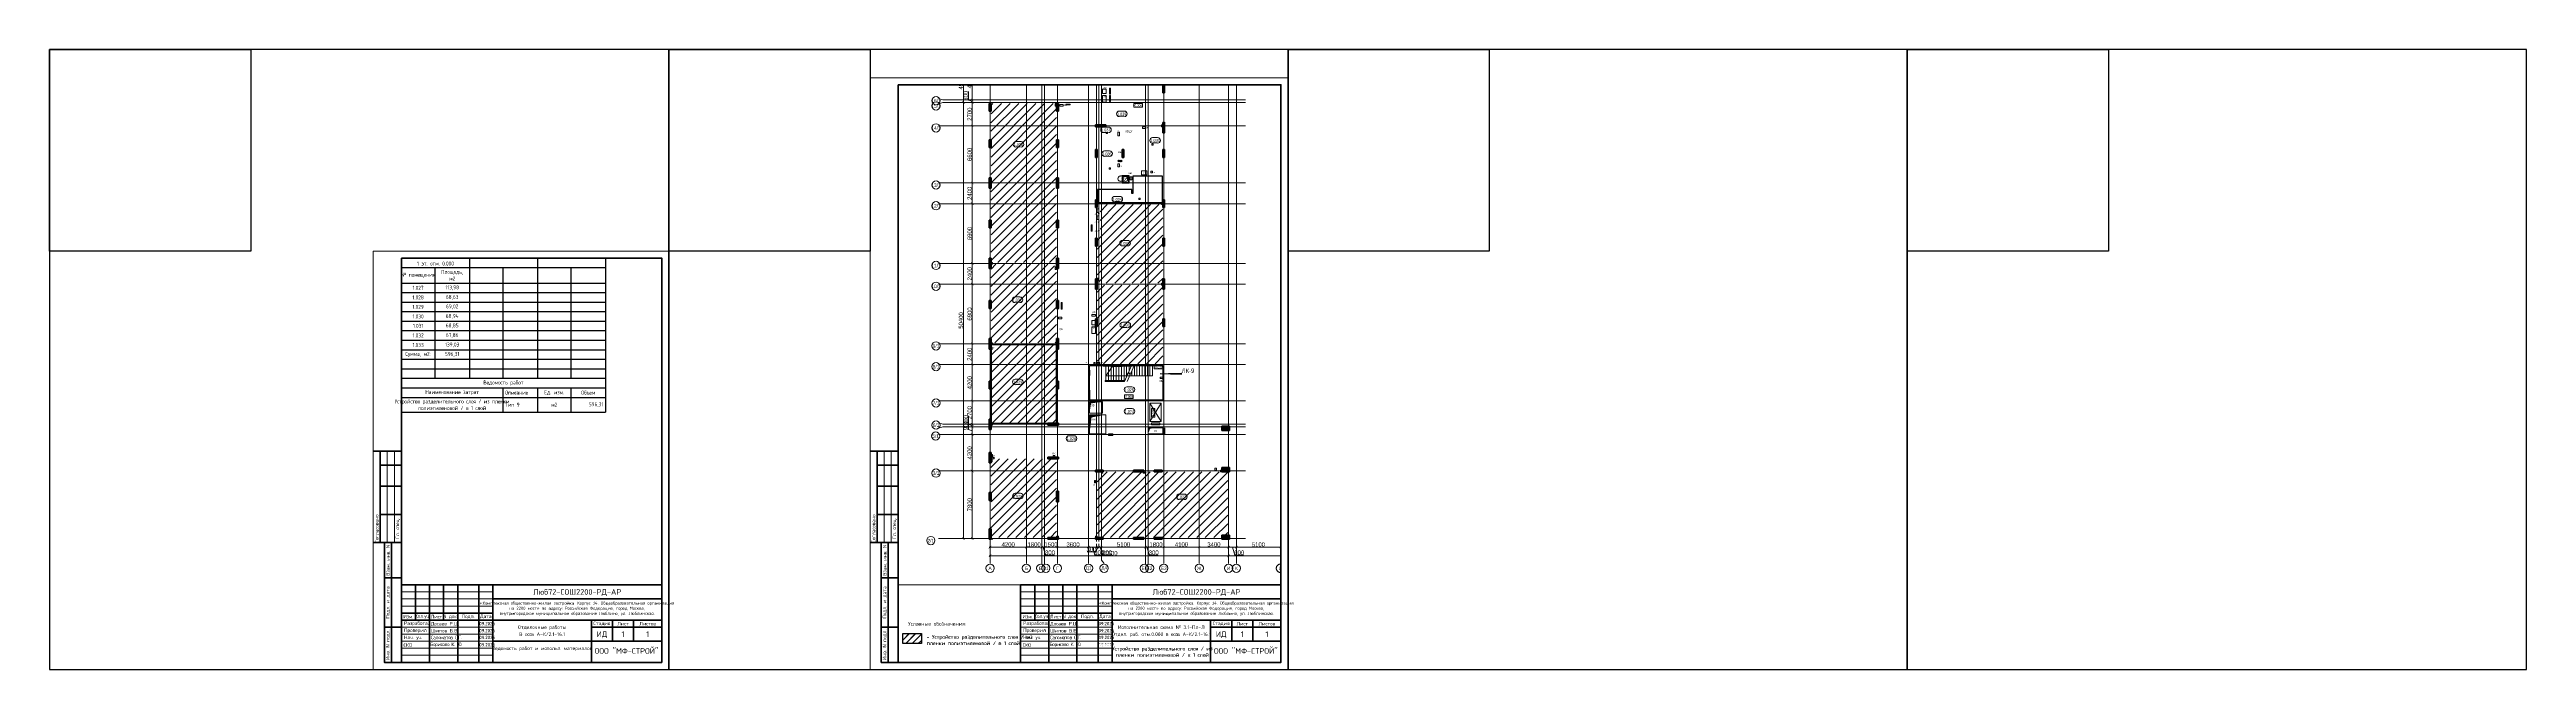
# Paper-space layout '3.1-Пленка' of a CAD drawing. Header units: millimetres. Extents: x -143 to 1617, y 0 to 440.
# The model-space entities are those that its viewports show. They can reach past a viewport. Long polylines and large blocks are cut down to what shows.
import ezdxf
from ezdxf import colors
from ezdxf.entities.mleader import LeaderData, LeaderLine
from ezdxf.enums import TextEntityAlignment as Align
from ezdxf.math import Vec2, Vec3

# ---------------------------------------------------------------- set-up
doc = ezdxf.new("R2010")
doc.units = ezdxf.units.MM
for name, pattern in [('CENTER2', [28.575, 19.05, -3.175, 3.175, -3.175]), ('HIDDEN', [9.525, 6.35, -3.175]), ('HIDDEN2', [4.7625, 3.175, -1.5875])]:
    doc.linetypes.add(name, pattern=pattern)
doc.layers.get('Defpoints').update_dxf_attribs({"color": 250})
for name, color, linetype in [('1.1) Нал. пол 1 вып. классы в 1 блоке', 5, 'Continuous'), ('3)пол', 250, 'Continuous'), ('Условные обозначения', 250, 'Continuous')]:
    doc.layers.add(name, color=color, linetype=linetype)
for name, color, linetype, lineweight in [('АИ_Оборудование', 250, 'Continuous', 25), ('АИ_отделка стены', 250, 'Continuous', 25), ('АР1_6_потом', 250, 'Continuous', 25), ('АР_Area', 250, 'Continuous', 5), ('АР_Двери_внутренние_антипаника', 250, 'Continuous', 0), ('АР_Колонны', 250, 'Continuous', 30), ('АР_ЛК', 250, 'Continuous', 25), ('АР_ЛК_марка', 250, 'Continuous', 5), ('АР_Отверстия', 250, 'Continuous', 9), ('АР_Отметка', 250, 'Continuous', 13), ('АР_Стены ЖБ', 250, 'Continuous', 35), ('АР_Стены кирпич', 250, 'Continuous', 20), ('АР_Тонкая', 250, 'Continuous', 5), ('АР_Ф_ЛК', 250, 'Continuous', 5), ('АР_Штриховка', 250, 'Continuous', 0), ('ВК_Шахты', 250, 'Continuous', 9), ('КМ_Фахверки_марка', 250, 'Continuous', 25), ('КМ_Фахверки_марка для кладочных', 250, 'Continuous', 25), ('Марка окна', 250, 'Continuous', 25), ('ОВ_Классы', 250, 'Continuous', 0), ('ОВ_коллекторы', 250, 'Continuous', 25), ('ОВ_Отопление', 250, 'Continuous', 5), ('ОВ_Шахты', 250, 'Continuous', 5), ('РД_Оси_100', 250, 'Continuous', 0), ('РД_Оси_размер', 250, 'Continuous', 0), ('РД_Размеры КП', 250, 'Continuous', 25), ('СС_Отверстия', 250, 'Continuous', 9), ('ТХ_Оборудование', 250, 'Continuous', 9), ('ЭОМ_отверстия', 250, 'Continuous', 5)]:
    doc.layers.add(name, color=color, linetype=linetype, lineweight=lineweight)
doc.layers.add('АР_Делит', color=250, linetype='Continuous', lineweight=0, plot=False)
doc.styles.add('Arial_Narrow_08', font='ARIALN.TTF', dxfattribs={"width": 0.8})
doc.styles.add('ISOCPEUR_I_4', font='isocpeui.ttf', dxfattribs={"width": 0.9, "height": 350})
doc.styles.get("Standard").update_dxf_attribs({"font": 'arial.ttf'})
doc.styles.add('style1', font='ARIALN.TTF')
doc.styles.add('ккк', font='isocpeur.ttf', dxfattribs={"width": 0.85, "oblique": 15})
doc.styles.add('СПДС', font='isocpeur.ttf', dxfattribs={"width": 0.9})
doc.dimstyles.new('Dim100_ареал', dxfattribs={"dimscale": 100, "dimtxt": 2.5, "dimasz": 1, "dimexe": 1, "dimexo": 1, "dimgap": 0.5, "dimtad": 1, "dimzin": 12, "dimdsep": 46, "dimtxsty": 'style1', "dimblk": 'ARCHTICK', "dimcen": 1, "dimdle": 1, "dimclrd": 256, "dimclre": 256, "dimaunit": 1, "dimadec": 0, "dimazin": 3, "dimtfac": 1, "dimtmove": 1, "dimatfit": 3, "dimldrblk": 'OPEN30', "dimfxl": 4, "dimfxlon": 1, "dimtolj": 1, "dimtzin": 0, "dimlwd": 9, "dimlwe": 9, "dimarcsym": 0})
pattern_1 = [(45, (-1580685.86, 128462.9), (-498.4042, 498.4042), [])]
pattern_2 = [(45, (-120, -9128.87), (-112.2532, 112.2532), []), (45, (-7.75, -9128.87), (-112.2532, 112.2532), [198.4375, -39.6875, 0, -39.6875])]
pattern_3 = [(45, (-120, -9128.87), (-112.2532, 112.2532), []), (45, (-7.75, -9128.87), (-112.2532, 112.2532), [198.4375, -39.6875, 0, -39.6875])]
pattern_4 = [(45, (-120, -9128.87), (-112.2532, 112.2532), []), (45, (-7.75, -9128.87), (-112.2532, 112.2532), [198.4375, -39.6875, 0, -39.6875])]

# ---------------------------------------------------------------- blocks, each defined once
blk = doc.blocks.new('*U123')
at = {"color": 4}
blk.add_lwpolyline([(-220, -220), (220, -220), (220, 220), (-220, 220)], close=True, dxfattribs=at)
at = {"color": 3}
blk.add_lwpolyline([(-220, 220), (-77, 220), (-77, 77), (-220, 77)], close=True, dxfattribs=at)
blk = doc.blocks.new('*U124')
at = {"color": 0, "linetype": 'ByBlock', "lineweight": -2, "transparency": 16777216}
for p in [(0, 0), (440, 0), (880, 0), (1320, 0)]:
    blk.add_blockref('*U123', p, dxfattribs=at)
blk = doc.blocks.new('*U898')
at = {"lineweight": 0}
blk.add_lwpolyline([(-205, -5), (5, -5), (5, 292), (-205, 292)], close=True, dxfattribs=at)
at = {"color": 0, "linetype": 'Continuous', "lineweight": 50}
blk.add_lwpolyline([(-185, 287), (0, 287), (0, 0), (-185, 0)], close=True, dxfattribs=at)
at = {"lineweight": 35}
for points in [[(-185, 150), (-205, 150)], [(-200, 85), (-200, 150)], [(-185, 140), (-200, 140)], [(-185, 125), (-200, 125)], [(-185, 105), (-200, 105)], [(-185, 85), (-205, 85)], [(-185, 85), (-197, 85), (-197, 0), (-185, 0)], [(-192, 0), (-192, 85)], [(-185, 60), (-197, 60)], [(-175, 55), (-175, 30)], [(-165, 55), (-165, 0)], [(-155, 55), (-155, 30)], [(-145, 55), (-145, 0)], [(-130, 55), (-130, 0)], [(-120, 55), (-120, 0)], [(-120, 45), (0, 45)], [(-185, 25), (-197, 25)], [(-185, 35), (-120, 35)], [(-185, 30), (0, 30)], [(-50, 30), (-50, 0)], [(-50, 25), (0, 25)], [(-35, 30), (-35, 15)], [(-20, 30), (-20, 15)], [(-120, 15), (0, 15)]]:
    blk.add_lwpolyline(points, dxfattribs=at)
at = {"lineweight": 18}
for points in [[(-195, 85), (-195, 150)], [(-190, 85), (-190, 150)], [(-185, 50), (-120, 50)], [(-185, 45), (-120, 45)], [(-185, 40), (-120, 40)], [(-185, 25), (-120, 25)], [(-185, 20), (-120, 20)], [(-185, 15), (-120, 15)], [(-185, 10), (-120, 10)], [(-185, 5), (-120, 5)]]:
    blk.add_lwpolyline(points, dxfattribs=at)
at = {"lineweight": 35}
blk.add_lwpolyline([(-185, 0), (0, 0), (0, 55), (-185, 55)], close=True, dxfattribs=at)
at = {"lineweight": 0}
blk.add_lwpolyline([(0, -5), (5, -5), (5, 0)], dxfattribs=at)
at = {"lineweight": -2, "char_height": 2.5, "attachment_point": 5, "rotation": 90, "style": 'СПДС'}
for s, insert, width in [('Согласовано', (-202.5, 95), 19.991), ('Гл. спец.', (-187.5, 95), 19.991), ('Взам. инв. N', (-194.5, 72.5), 24.991), ('Подл. и дата', (-194.5, 42.5), 34.991), ('Инв. N подл.', (-194.5, 12.5), 24.991)]:
    blk.add_mtext(s, dxfattribs=dict(at, insert=insert, width=width))
at = {"insert": (-119.3, 43.2), "char_height": 2.2, "attachment_point": 1, "style": 'СПДС'}
blk.add_mtext_dynamic_manual_height_columns('\\pxqc;«Комплексная общественно-жилая застройка. Корпус 34. Общеобразовательная организация на 2200 мест» по адресу: Российская Федерация, город Москва, \\Pвнутригородское муниципальное образование Люблино, ул. Люблинская.', width=118.293, gutter_width=0, heights=[12.8], dxfattribs=at)
at = {"lineweight": -2, "char_height": 2.5, "style": 'СПДС'}
for s, insert, width, attachment_point in [('Разработал', (-183.1, 27.5), 17.953, 4), ('Проверил', (-183.1, 22.5), 17.953, 4), ('Нач. уч.', (-183.1, 17.5), 17.953, 4), ('Изм.', (-180, 32.5), 10, 5), ('Кол.уч.', (-170, 32.5), 10, 5), ('{\\T0.9;Саломатов С.Г.}', (-164.1, 17.7), 18.77, 4), ('Лист', (-160, 32.5), 10, 5), ('N док.', (-150, 32.5), 10, 5), ('Подп.', (-137.5, 32.5), 15, 5), ('Дата', (-125, 32.5), 10, 5), ('Стадия', (-42.5, 27.5), 15, 5), ('Лист', (-27.5, 27.5), 15, 5), ('Листов', (-10, 27.5), 20, 5), ('СКО', (-183.5, 12.3), 17.953, 4), ('{\\T0.9;Борисово К. Ю.}', (-164.5, 12.5), 18.77, 4)]:
    blk.add_mtext(s, dxfattribs=dict(at, insert=insert, width=width, attachment_point=attachment_point))
at = {"style": 'СПДС'}
for tag, height, p in [('ШИФР_ПРОЕКТА', 4, (-60, 50)), ('НАИМЕНОВАНИЕ_ОБЪЕКТА2', 2.5, (-85, 20)), ('НАИМЕНОВАНИЕ_ОБЪЕКТА', 2.5, (-85, 25)), ('СТАДИЯ', 4, (-42.5, 20)), ('ЛИСТ_первый', 4, (-27.5, 20)), ('ЛИСТОВ', 4, (-10, 20)), ('НАИМЕНОВАНИЕ_ЧЕРТЕЖА2', 2.5, (-85, 5)), ('НАИМЕНОВАНИЕ_ЧЕРТЕЖА1', 2.5, (-85, 10)), ('ОРГАНИЗАЦИЯ_РАЗРАБОТЧИК1', 4, (-25, 8.1))]:
    blk.add_attdef(tag, text='', height=height, dxfattribs=at).set_placement(p, align=Align.MIDDLE_CENTER)
for tag, p in [('РАЗРАБОТЧИК', (-164, 27.5)), ('РУК.ГРУППЫ', (-164, 22.5))]:
    blk.add_attdef(tag, text='', height=2.5, dxfattribs=at).set_placement(p, align=Align.MIDDLE_LEFT)
at = {"style": 'СПДС', "width": 0.9}
for tag, p in [('ДАТА1', (-129.6, 26.4)), ('ДАТА2', (-129.6, 21.4)), ('ДАТА3', (-129.6, 16.6)), ('ДАТА4', (-129.6, 11.4))]:
    blk.add_attdef(tag, p, '', height=2.3, dxfattribs=at)
blk = doc.blocks.new('*U897')
at = {"lineweight": 0}
blk.add_lwpolyline([(-292, -5), (5, -5), (5, 415), (-292, 415)], close=True, dxfattribs=at)
at = {"color": 0, "linetype": 'Continuous', "lineweight": 50}
blk.add_lwpolyline([(-272, 410), (0, 410), (0, 0), (-272, 0)], close=True, dxfattribs=at)
at = {"lineweight": 35}
for points in [[(-272, 150), (-292, 150)], [(-287, 85), (-287, 150)], [(-272, 140), (-287, 140)], [(-272, 125), (-287, 125)], [(-272, 105), (-287, 105)], [(-272, 85), (-292, 85)], [(-272, 85), (-284, 85), (-284, 0), (-272, 0)], [(-279, 0), (-279, 85)], [(-272, 60), (-284, 60)], [(-175, 55), (-175, 30)], [(-165, 55), (-165, 0)], [(-155, 55), (-155, 30)], [(-145, 55), (-145, 0)], [(-130, 55), (-130, 0)], [(-120, 55), (-120, 0)], [(-120, 45), (0, 45)], [(-272, 25), (-284, 25)], [(-185, 35), (-120, 35)], [(-185, 30), (0, 30)], [(-50, 30), (-50, 0)], [(-50, 25), (0, 25)], [(-35, 30), (-35, 15)], [(-20, 30), (-20, 15)], [(-120, 15), (0, 15)]]:
    blk.add_lwpolyline(points, dxfattribs=at)
at = {"lineweight": 18}
for points in [[(-282, 85), (-282, 150)], [(-277, 85), (-277, 150)], [(-185, 50), (-120, 50)], [(-185, 45), (-120, 45)], [(-185, 40), (-120, 40)], [(-185, 25), (-120, 25)], [(-185, 20), (-120, 20)], [(-185, 15), (-120, 15)], [(-185, 10), (-120, 10)], [(-185, 5), (-120, 5)]]:
    blk.add_lwpolyline(points, dxfattribs=at)
at = {"lineweight": 35}
blk.add_lwpolyline([(-185, 0), (0, 0), (0, 55), (-185, 55)], close=True, dxfattribs=at)
at = {"lineweight": 0}
blk.add_lwpolyline([(0, -5), (5, -5), (5, 0)], dxfattribs=at)
at = {"lineweight": -2, "char_height": 2.5, "attachment_point": 5, "rotation": 90, "style": 'СПДС'}
for s, insert, width in [('Согласовано', (-289.5, 95), 19.991), ('Гл. спец.', (-274.5, 95), 19.991), ('Взам. инв. N', (-281.5, 72.5), 24.991), ('Подл. и дата', (-281.5, 42.5), 34.991), ('Инв. N подл.', (-281.5, 12.5), 24.991)]:
    blk.add_mtext(s, dxfattribs=dict(at, insert=insert, width=width))
at = {"insert": (-119.3, 43.2), "char_height": 2.2, "attachment_point": 1, "style": 'СПДС'}
blk.add_mtext_dynamic_manual_height_columns('\\pxqc;«Комплексная общественно-жилая застройка. Корпус 34. Общеобразовательная организация на 2200 мест» по адресу: Российская Федерация, город Москва, \\Pвнутригородское муниципальное образование Люблино, ул. Люблинская.', width=118.293, gutter_width=0, heights=[12.8], dxfattribs=at)
at = {"lineweight": -2, "char_height": 2.5, "style": 'СПДС'}
for s, insert, width, attachment_point in [('Разработал', (-183.1, 27.5), 17.953, 4), ('Проверил', (-183.1, 22.5), 17.953, 4), ('Нач. уч.', (-183.1, 17.5), 17.953, 4), ('Изм.', (-180, 32.5), 10, 5), ('Кол.уч.', (-170, 32.5), 10, 5), ('{\\T0.9;Саломатов С.Г.}', (-164.1, 17.7), 18.77, 4), ('Лист', (-160, 32.5), 10, 5), ('N док.', (-150, 32.5), 10, 5), ('Подп.', (-137.5, 32.5), 15, 5), ('Дата', (-125, 32.5), 10, 5), ('Стадия', (-42.5, 27.5), 15, 5), ('Лист', (-27.5, 27.5), 15, 5), ('Листов', (-10, 27.5), 20, 5), ('СКО', (-183.5, 12.3), 17.953, 4), ('{\\T0.9;Борисово К. Ю.}', (-164.5, 12.5), 18.77, 4)]:
    blk.add_mtext(s, dxfattribs=dict(at, insert=insert, width=width, attachment_point=attachment_point))
at = {"style": 'СПДС'}
for tag, height, p in [('ШИФР_ПРОЕКТА', 4, (-60, 50)), ('НАИМЕНОВАНИЕ_ОБЪЕКТА2', 2.5, (-85, 20)), ('НАИМЕНОВАНИЕ_ОБЪЕКТА', 2.5, (-85, 25)), ('СТАДИЯ', 4, (-42.5, 20)), ('ЛИСТ_первый', 4, (-27.5, 20)), ('ЛИСТОВ', 4, (-10, 20)), ('НАИМЕНОВАНИЕ_ЧЕРТЕЖА2', 2.5, (-85, 5)), ('НАИМЕНОВАНИЕ_ЧЕРТЕЖА1', 2.5, (-85, 10)), ('ОРГАНИЗАЦИЯ_РАЗРАБОТЧИК1', 4, (-25, 8.1))]:
    blk.add_attdef(tag, text='', height=height, dxfattribs=at).set_placement(p, align=Align.MIDDLE_CENTER)
for tag, p in [('РАЗРАБОТЧИК', (-164, 27.5)), ('РУК.ГРУППЫ', (-164, 22.5))]:
    blk.add_attdef(tag, text='', height=2.5, dxfattribs=at).set_placement(p, align=Align.MIDDLE_LEFT)
at = {"style": 'СПДС', "width": 0.9}
for tag, p in [('ДАТА1', (-129.6, 26.4)), ('ДАТА2', (-129.6, 21.4)), ('ДАТА3', (-129.6, 16.6)), ('ДАТА4', (-129.6, 11.4))]:
    blk.add_attdef(tag, p, '', height=2.3, dxfattribs=at)
blk = doc.blocks.new('*T125')
at = {"linetype": 'ByBlock', "lineweight": -2, "transparency": 16777216}
for p, q in [((0, 0), (48.3, 0)), ((0, 0), (0, -71.8)), ((48.3, 0), (48.3, -71.8)), ((0, -6.8), (48.3, -6.8)), ((23.8, -6.8), (23.8, -71.8)), ((0, -17.7), (48.3, -17.7)), ((0, -24.5), (48.3, -24.5)), ((0, -31.2), (48.3, -31.2)), ((0, -38), (48.3, -38)), ((0, -44.8), (48.3, -44.8)), ((0, -51.5), (48.3, -51.5)), ((0, -58.3), (48.3, -58.3)), ((0, -65.1), (48.3, -65.1)), ((0, -71.8), (48.3, -71.8)), ((0, -85.3), (145, -85.3)), ((0, -85.3), (0, -109.4)), ((145, -85.3), (145, -109.4)), ((0, -92.1), (145, -92.1)), ((0, -98.9), (145, -98.9)), ((72.2, -92.1), (72.2, -109.4)), ((96.7, -92.1), (96.7, -109.4)), ((120.5, -92.1), (120.5, -109.4)), ((0, -109.4), (145, -109.4))]:
    blk.add_line(p, q, dxfattribs=at)
at = {"color": 0, "linetype": 'ByBlock', "lineweight": -2, "transparency": 16777216}
for p, q in [((48.3, 0), (145, 0)), ((96.7, 0), (96.7, -85.3)), ((145, 0), (145, -85.3)), ((48.3, -6.8), (145, -6.8)), ((72.2, -6.8), (72.2, -85.3)), ((120.5, -6.8), (120.5, -85.3)), ((48.3, -17.7), (145, -17.7)), ((48.3, -24.5), (145, -24.5)), ((48.3, -31.2), (145, -31.2)), ((48.3, -38), (145, -38)), ((48.3, -44.8), (145, -44.8)), ((48.3, -51.5), (145, -51.5)), ((48.3, -58.3), (145, -58.3)), ((48.3, -65.1), (145, -65.1)), ((0, -71.8), (0, -85.3)), ((0, -78.6), (145, -78.6)), ((23.8, -71.8), (23.8, -85.3)), ((48.3, -71.8), (145, -71.8)), ((48.3, -71.8), (48.3, -85.3))]:
    blk.add_line(p, q, dxfattribs=at)
at = {"color": 0, "transparency": 16777216, "char_height": 2.822}
for s, insert, width, attachment_point in [('{\\fГОСТ тип А|b0|i0|c0;№ помещения', (11.9, -12.2), 20.816, 5), ('{\\fГОСТ тип А|b0|i0|c0;1 эт. отм. 0.000', (24.2, -5.3), 45.338, 8), ('{\\fГОСТ тип А|b0|i0|c0;Площадь, ^Jм2', (36.1, -12.2), 21.522, 5), ('{\\fГОСТ тип А|b0|i0|c0;', (60.2, -12.2), 20.816, 5), ('{\\fГОСТ тип А|b0|i0|c0;', (72.5, -5.3), 45.338, 8), ('{\\fГОСТ тип А|b0|i0|c0;', (84.4, -12.2), 21.522, 5), ('{\\fГОСТ тип А|b0|i0|c0;', (108.6, -12.2), 20.816, 5), ('{\\fГОСТ тип А|b0|i0|c0;', (120.8, -5.3), 45.338, 8), ('{\\fГОСТ тип А|b0|i0|c0;', (132.8, -12.2), 21.522, 5), ('{\\fГОСТ тип А|b0|i0|c0;1.027', (11.9, -21.1), 20.816, 5), ('{\\fГОСТ тип А|b0|i0|c0;1.028', (11.9, -27.9), 20.816, 5), ('{\\fГОСТ тип А|b0|i0|c0;1.029', (11.9, -34.6), 20.816, 5), ('{\\fГОСТ тип А|b0|i0|c0;113,98', (36.1, -21.1), 21.522, 5), ('{\\fГОСТ тип А|b0|i0|c0;68,63', (36.1, -27.9), 21.522, 5), ('{\\fГОСТ тип А|b0|i0|c0;69,02', (36.1, -34.6), 21.522, 5), ('{\\fГОСТ тип А|b0|i0|c0;', (60.2, -21.1), 20.816, 5), ('{\\fГОСТ тип А|b0|i0|c0;', (60.2, -27.9), 20.816, 5), ('{\\fГОСТ тип А|b0|i0|c0;', (60.2, -34.6), 20.816, 5), ('{\\fГОСТ тип А|b0|i0|c0;', (84.4, -21.1), 21.522, 5), ('{\\fГОСТ тип А|b0|i0|c0;', (84.4, -27.9), 21.522, 5), ('{\\fГОСТ тип А|b0|i0|c0;', (84.4, -34.6), 21.522, 5), ('{\\fГОСТ тип А|b0|i0|c0;', (108.6, -21.1), 20.816, 5), ('{\\fГОСТ тип А|b0|i0|c0;', (108.6, -27.9), 20.816, 5), ('{\\fГОСТ тип А|b0|i0|c0;', (108.6, -34.6), 20.816, 5), ('{\\fГОСТ тип А|b0|i0|c0;', (132.8, -21.1), 21.522, 5), ('{\\fГОСТ тип А|b0|i0|c0;', (132.8, -27.9), 21.522, 5), ('{\\fГОСТ тип А|b0|i0|c0;', (132.8, -34.6), 21.522, 5), ('{\\fГОСТ тип А|b0|i0|c0;1.030', (11.9, -41.4), 20.816, 5), ('{\\fГОСТ тип А|b0|i0|c0;1.031', (11.9, -48.1), 20.816, 5), ('{\\fГОСТ тип А|b0|i0|c0;68,94', (36.1, -41.4), 21.522, 5), ('{\\fГОСТ тип А|b0|i0|c0;68,85', (36.1, -48.1), 21.522, 5), ('{\\fГОСТ тип А|b0|i0|c0;', (60.2, -41.4), 20.816, 5), ('{\\fГОСТ тип А|b0|i0|c0;', (60.2, -48.1), 20.816, 5), ('{\\fГОСТ тип А|b0|i0|c0;', (84.4, -41.4), 21.522, 5), ('{\\fГОСТ тип А|b0|i0|c0;', (84.4, -48.1), 21.522, 5), ('{\\fГОСТ тип А|b0|i0|c0;', (108.6, -41.4), 20.816, 5), ('{\\fГОСТ тип А|b0|i0|c0;', (108.6, -48.1), 20.816, 5), ('{\\fГОСТ тип А|b0|i0|c0;', (132.8, -41.4), 21.522, 5), ('{\\fГОСТ тип А|b0|i0|c0;', (132.8, -48.1), 21.522, 5), ('{\\fГОСТ тип А|b1|i0|c0;Сумма, м2:', (11.9, -68.4), 20.816, 5), ('{\\fГОСТ тип А|b0|i0|c0;1.032', (11.9, -54.9), 20.816, 5), ('{\\fГОСТ тип А|b0|i0|c0;1.033', (11.9, -61.7), 20.816, 5), ('{\\fГОСТ тип А|b0|i0|c0;139,03', (36.1, -61.7), 21.522, 5), ('{\\fГОСТ тип А|b0|i0|c0;596,31', (36.1, -68.4), 21.522, 5), ('{\\fГОСТ тип А|b0|i0|c0;67,86', (36.1, -54.9), 21.522, 5), ('{\\fГОСТ тип А|b0|i0|c0;', (60.2, -54.9), 20.816, 5), ('{\\fГОСТ тип А|b0|i0|c0;', (60.2, -61.7), 20.816, 5), ('{\\fГОСТ тип А|b1|i0|c0;', (60.2, -68.4), 20.816, 5), ('{\\fГОСТ тип А|b0|i0|c0;', (84.4, -54.9), 21.522, 5), ('{\\fГОСТ тип А|b0|i0|c0;', (84.4, -61.7), 21.522, 5), ('{\\fГОСТ тип А|b0|i0|c0;', (84.4, -68.4), 21.522, 5), ('{\\fГОСТ тип А|b0|i0|c0;', (108.6, -54.9), 20.816, 5), ('{\\fГОСТ тип А|b0|i0|c0;', (108.6, -61.7), 20.816, 5), ('{\\fГОСТ тип А|b1|i0|c0;', (108.6, -68.4), 20.816, 5), ('{\\fГОСТ тип А|b0|i0|c0;', (132.8, -54.9), 21.522, 5), ('{\\fГОСТ тип А|b0|i0|c0;', (132.8, -61.7), 21.522, 5), ('{\\fГОСТ тип А|b0|i0|c0;', (132.8, -68.4), 21.522, 5), ('{\\fГОСТ тип А|b0|i0|c0;', (1.5, -77.1), 20.816, 7), ('{\\fГОСТ тип А|b0|i0|c0;', (1.5, -83.8), 20.816, 7), ('{\\fГОСТ тип А|b0|i0|c0;', (25.3, -77.1), 21.522, 7), ('{\\fГОСТ тип А|b0|i0|c0;', (25.3, -83.8), 21.522, 7), ('{\\fГОСТ тип А|b0|i0|c0;', (49.8, -77.1), 20.816, 7), ('{\\fГОСТ тип А|b0|i0|c0;', (49.8, -83.8), 20.816, 7), ('{\\fГОСТ тип А|b1|i0|c0;Ведомость работ', (72.5, -88.7), 142.013, 5), ('{\\fГОСТ тип А|b0|i0|c0;', (73.7, -77.1), 21.522, 7), ('{\\fГОСТ тип А|b0|i0|c0;', (73.7, -83.8), 21.522, 7), ('{\\fГОСТ тип А|b0|i0|c0;', (98.2, -83.8), 20.816, 7), ('{\\fГОСТ тип А|b1|i0|c0;', (108.6, -75.2), 20.816, 5), ('{\\fГОСТ тип А|b0|i0|c0;', (122, -83.8), 21.522, 7), ('{\\fГОСТ тип А|b0|i0|c0;', (132.8, -75.2), 21.522, 5), ('{\\fГОСТ тип А|b1|i0|c0;Устройство разделительного слоя / из пленки полиэтиленовой / в 1 слой', (36.1, -104.1), 69.154, 5), ('{\\fГОСТ тип А|b1|i0|c0;Наименование затрат', (36.1, -95.5), 69.154, 5), ('{\\fГОСТ тип А|b1|i0|c0;Тип 9', (73.7, -104.1), 21.522, 4), ('{\\fГОСТ тип А|b1|i0|c0;Описание', (73.7, -95.5), 21.522, 4), ('{\\fГОСТ тип А|b1|i0|c0;Ед. изм.', (108.6, -95.5), 20.816, 5), ('{\\fГОСТ тип А|b1|i0|c0;м2', (108.6, -104.1), 20.816, 5), ('{\\fГОСТ тип А|b1|i0|c0;Объем', (132.8, -95.5), 21.522, 5), ('{\\fГОСТ тип А|b1|i0|c0;596,31', (143.5, -104.1), 21.522, 6)]:
    blk.add_mtext(s, dxfattribs=dict(at, insert=insert, width=width, attachment_point=attachment_point))
blk = doc.blocks.new('*U126')
at = {"color": 4}
blk.add_lwpolyline([(-220, -220), (220, -220), (220, 220), (-220, 220)], close=True, dxfattribs=at)
at = {"color": 3}
blk.add_lwpolyline([(-220, 220), (-77, 220), (-77, 77), (-220, 77)], close=True, dxfattribs=at)
blk = doc.blocks.new('*U127')
at = {"color": 0, "linetype": 'ByBlock', "lineweight": -2, "transparency": 16777216}
for p in [(0, 0), (440, 0), (880, 0), (1320, 0)]:
    blk.add_blockref('*U126', p, dxfattribs=at)
blk = doc.blocks.new('*T129')
at = {"linetype": 'ByBlock', "lineweight": -2, "transparency": 16777216}
for p, q in [((0, 0), (48.3, 0)), ((0, 0), (0, -71.8)), ((48.3, 0), (48.3, -71.8)), ((0, -6.8), (48.3, -6.8)), ((23.8, -6.8), (23.8, -71.8)), ((0, -17.7), (48.3, -17.7)), ((0, -24.5), (48.3, -24.5)), ((0, -31.2), (48.3, -31.2)), ((0, -38), (48.3, -38)), ((0, -44.8), (48.3, -44.8)), ((0, -51.5), (48.3, -51.5)), ((0, -58.3), (48.3, -58.3)), ((0, -65.1), (48.3, -65.1)), ((0, -71.8), (48.3, -71.8)), ((0, -85.3), (145, -85.3)), ((0, -85.3), (0, -109.4)), ((145, -85.3), (145, -109.4)), ((0, -92.1), (145, -92.1)), ((0, -98.9), (145, -98.9)), ((72.2, -92.1), (72.2, -109.4)), ((96.7, -92.1), (96.7, -109.4)), ((120.5, -92.1), (120.5, -109.4)), ((0, -109.4), (145, -109.4))]:
    blk.add_line(p, q, dxfattribs=at)
at = {"color": 0, "linetype": 'ByBlock', "lineweight": -2, "transparency": 16777216}
for p, q in [((48.3, 0), (145, 0)), ((96.7, 0), (96.7, -85.3)), ((145, 0), (145, -85.3)), ((48.3, -6.8), (145, -6.8)), ((72.2, -6.8), (72.2, -85.3)), ((120.5, -6.8), (120.5, -85.3)), ((48.3, -17.7), (145, -17.7)), ((48.3, -24.5), (145, -24.5)), ((48.3, -31.2), (145, -31.2)), ((48.3, -38), (145, -38)), ((48.3, -44.8), (145, -44.8)), ((48.3, -51.5), (145, -51.5)), ((48.3, -58.3), (145, -58.3)), ((48.3, -65.1), (145, -65.1)), ((0, -71.8), (0, -85.3)), ((0, -78.6), (145, -78.6)), ((23.8, -71.8), (23.8, -85.3)), ((48.3, -71.8), (145, -71.8)), ((48.3, -71.8), (48.3, -85.3))]:
    blk.add_line(p, q, dxfattribs=at)
at = {"color": 0, "transparency": 16777216, "char_height": 2.822}
for s, insert, width, attachment_point in [('{\\fГОСТ тип А|b0|i0|c0;№ помещения', (11.9, -12.2), 20.816, 5), ('{\\fГОСТ тип А|b0|i0|c0;1 эт. отм. 0.000', (24.2, -5.3), 45.338, 8), ('{\\fГОСТ тип А|b0|i0|c0;Площадь, ^Jм2', (36.1, -12.2), 21.522, 5), ('{\\fГОСТ тип А|b0|i0|c0;', (60.2, -12.2), 20.816, 5), ('{\\fГОСТ тип А|b0|i0|c0;', (72.5, -5.3), 45.338, 8), ('{\\fГОСТ тип А|b0|i0|c0;', (84.4, -12.2), 21.522, 5), ('{\\fГОСТ тип А|b0|i0|c0;', (108.6, -12.2), 20.816, 5), ('{\\fГОСТ тип А|b0|i0|c0;', (120.8, -5.3), 45.338, 8), ('{\\fГОСТ тип А|b0|i0|c0;', (132.8, -12.2), 21.522, 5), ('{\\fГОСТ тип А|b0|i0|c0;1.027', (11.9, -21.1), 20.816, 5), ('{\\fГОСТ тип А|b0|i0|c0;1.028', (11.9, -27.9), 20.816, 5), ('{\\fГОСТ тип А|b0|i0|c0;1.029', (11.9, -34.6), 20.816, 5), ('{\\fГОСТ тип А|b0|i0|c0;113,98', (36.1, -21.1), 21.522, 5), ('{\\fГОСТ тип А|b0|i0|c0;68,63', (36.1, -27.9), 21.522, 5), ('{\\fГОСТ тип А|b0|i0|c0;69,02', (36.1, -34.6), 21.522, 5), ('{\\fГОСТ тип А|b0|i0|c0;', (60.2, -21.1), 20.816, 5), ('{\\fГОСТ тип А|b0|i0|c0;', (60.2, -27.9), 20.816, 5), ('{\\fГОСТ тип А|b0|i0|c0;', (60.2, -34.6), 20.816, 5), ('{\\fГОСТ тип А|b0|i0|c0;', (84.4, -21.1), 21.522, 5), ('{\\fГОСТ тип А|b0|i0|c0;', (84.4, -27.9), 21.522, 5), ('{\\fГОСТ тип А|b0|i0|c0;', (84.4, -34.6), 21.522, 5), ('{\\fГОСТ тип А|b0|i0|c0;', (108.6, -21.1), 20.816, 5), ('{\\fГОСТ тип А|b0|i0|c0;', (108.6, -27.9), 20.816, 5), ('{\\fГОСТ тип А|b0|i0|c0;', (108.6, -34.6), 20.816, 5), ('{\\fГОСТ тип А|b0|i0|c0;', (132.8, -21.1), 21.522, 5), ('{\\fГОСТ тип А|b0|i0|c0;', (132.8, -27.9), 21.522, 5), ('{\\fГОСТ тип А|b0|i0|c0;', (132.8, -34.6), 21.522, 5), ('{\\fГОСТ тип А|b0|i0|c0;1.030', (11.9, -41.4), 20.816, 5), ('{\\fГОСТ тип А|b0|i0|c0;1.031', (11.9, -48.1), 20.816, 5), ('{\\fГОСТ тип А|b0|i0|c0;68,94', (36.1, -41.4), 21.522, 5), ('{\\fГОСТ тип А|b0|i0|c0;68,85', (36.1, -48.1), 21.522, 5), ('{\\fГОСТ тип А|b0|i0|c0;', (60.2, -41.4), 20.816, 5), ('{\\fГОСТ тип А|b0|i0|c0;', (60.2, -48.1), 20.816, 5), ('{\\fГОСТ тип А|b0|i0|c0;', (84.4, -41.4), 21.522, 5), ('{\\fГОСТ тип А|b0|i0|c0;', (84.4, -48.1), 21.522, 5), ('{\\fГОСТ тип А|b0|i0|c0;', (108.6, -41.4), 20.816, 5), ('{\\fГОСТ тип А|b0|i0|c0;', (108.6, -48.1), 20.816, 5), ('{\\fГОСТ тип А|b0|i0|c0;', (132.8, -41.4), 21.522, 5), ('{\\fГОСТ тип А|b0|i0|c0;', (132.8, -48.1), 21.522, 5), ('{\\fГОСТ тип А|b1|i0|c0;Сумма, м2:', (11.9, -68.4), 20.816, 5), ('{\\fГОСТ тип А|b0|i0|c0;1.032', (11.9, -54.9), 20.816, 5), ('{\\fГОСТ тип А|b0|i0|c0;1.033', (11.9, -61.7), 20.816, 5), ('{\\fГОСТ тип А|b0|i0|c0;139,03', (36.1, -61.7), 21.522, 5), ('{\\fГОСТ тип А|b0|i0|c0;596,31', (36.1, -68.4), 21.522, 5), ('{\\fГОСТ тип А|b0|i0|c0;67,86', (36.1, -54.9), 21.522, 5), ('{\\fГОСТ тип А|b0|i0|c0;', (60.2, -54.9), 20.816, 5), ('{\\fГОСТ тип А|b0|i0|c0;', (60.2, -61.7), 20.816, 5), ('{\\fГОСТ тип А|b1|i0|c0;', (60.2, -68.4), 20.816, 5), ('{\\fГОСТ тип А|b0|i0|c0;', (84.4, -54.9), 21.522, 5), ('{\\fГОСТ тип А|b0|i0|c0;', (84.4, -61.7), 21.522, 5), ('{\\fГОСТ тип А|b0|i0|c0;', (84.4, -68.4), 21.522, 5), ('{\\fГОСТ тип А|b0|i0|c0;', (108.6, -54.9), 20.816, 5), ('{\\fГОСТ тип А|b0|i0|c0;', (108.6, -61.7), 20.816, 5), ('{\\fГОСТ тип А|b1|i0|c0;', (108.6, -68.4), 20.816, 5), ('{\\fГОСТ тип А|b0|i0|c0;', (132.8, -54.9), 21.522, 5), ('{\\fГОСТ тип А|b0|i0|c0;', (132.8, -61.7), 21.522, 5), ('{\\fГОСТ тип А|b0|i0|c0;', (132.8, -68.4), 21.522, 5), ('{\\fГОСТ тип А|b0|i0|c0;', (1.5, -77.1), 20.816, 7), ('{\\fГОСТ тип А|b0|i0|c0;', (1.5, -83.8), 20.816, 7), ('{\\fГОСТ тип А|b0|i0|c0;', (25.3, -77.1), 21.522, 7), ('{\\fГОСТ тип А|b0|i0|c0;', (25.3, -83.8), 21.522, 7), ('{\\fГОСТ тип А|b0|i0|c0;', (49.8, -77.1), 20.816, 7), ('{\\fГОСТ тип А|b0|i0|c0;', (49.8, -83.8), 20.816, 7), ('{\\fГОСТ тип А|b1|i0|c0;Ведомость работ', (72.5, -88.7), 142.013, 5), ('{\\fГОСТ тип А|b0|i0|c0;', (73.7, -77.1), 21.522, 7), ('{\\fГОСТ тип А|b0|i0|c0;', (73.7, -83.8), 21.522, 7), ('{\\fГОСТ тип А|b0|i0|c0;', (98.2, -83.8), 20.816, 7), ('{\\fГОСТ тип А|b1|i0|c0;', (108.6, -75.2), 20.816, 5), ('{\\fГОСТ тип А|b0|i0|c0;', (122, -83.8), 21.522, 7), ('{\\fГОСТ тип А|b0|i0|c0;', (132.8, -75.2), 21.522, 5), ('{\\fГОСТ тип А|b1|i0|c0;Устройство разделительного слоя / из пленки полиэтиленовой / в 1 слой', (36.1, -104.1), 69.154, 5), ('{\\fГОСТ тип А|b1|i0|c0;Наименование затрат', (36.1, -95.5), 69.154, 5), ('{\\fГОСТ тип А|b1|i0|c0;Тип 9', (73.7, -104.1), 21.522, 4), ('{\\fГОСТ тип А|b1|i0|c0;Описание', (73.7, -95.5), 21.522, 4), ('{\\fГОСТ тип А|b1|i0|c0;Ед. изм.', (108.6, -95.5), 20.816, 5), ('{\\fГОСТ тип А|b1|i0|c0;м2', (108.6, -104.1), 20.816, 5), ('{\\fГОСТ тип А|b1|i0|c0;Объем', (132.8, -95.5), 21.522, 5), ('{\\fГОСТ тип А|b1|i0|c0;596,31', (143.5, -104.1), 21.522, 6)]:
    blk.add_mtext(s, dxfattribs=dict(at, insert=insert, width=width, attachment_point=attachment_point))
blk = doc.blocks.new('A$C8c2f64fe')
at = {"layer": '3)пол', "true_color": 0x139b48}
h = blk.add_hatch(dxfattribs=at)
h.set_pattern_fill('ANSI31', color=114)
h.set_pattern_definition([(45, (-1097.6355, -264.99), (-2.245064, 2.245064), [])])
h.paths.add_polyline_path([(70.6, 9.9), (83.9, 9.9), (83.9, 2.8), (70.6, 2.8)])
blk.add_lwpolyline([(70.6, 9.9), (83.9, 9.9), (83.9, 2.8), (70.6, 2.8)], close=True)
for name, p in [('*U127', (-315.6, 204.5)), ('*T129', (-285.6, 276.5))]:
    blk.add_blockref(name, p)
ref = blk.add_blockref('*U897', (339.4, -10.5))
ref.add_attrib('СТАДИЯ', 'ИД', dxfattribs={"height": 4, "style": 'СПДС'}).set_placement((296.9, 9.5), align=Align.MIDDLE_CENTER)
ref.add_attrib('ЛИСТ_первый', '1', dxfattribs={"height": 4, "style": 'СПДС'}).set_placement((311.9, 9.5), align=Align.MIDDLE_CENTER)
ref.add_attrib('ЛИСТОВ', '1', dxfattribs={"height": 4, "style": 'СПДС'}).set_placement((329.4, 9.5), align=Align.MIDDLE_CENTER)
ref.add_attrib('ШИФР_ПРОЕКТА', 'Люб72-СОШ2200-РД-АР', dxfattribs={"height": 4, "style": 'СПДС'}).set_placement((279.4, 39.5), align=Align.MIDDLE_CENTER)
ref.add_attrib('НАИМЕНОВАНИЕ_ОБЪЕКТА', 'Исполнительная схема № 3.1-Пл-Л', dxfattribs={"height": 2.5, "style": 'СПДС'}).set_placement((254.4, 14.5), align=Align.MIDDLE_CENTER)
ref.add_attrib('НАИМЕНОВАНИЕ_ОБЪЕКТА2', 'Отдел. раб. отм.0.000 в осях А-К/2.1-16.1', dxfattribs={"height": 2.5, "style": 'СПДС'}).set_placement((254.4, 9.5), align=Align.MIDDLE_CENTER)
ref.add_attrib('ОРГАНИЗАЦИЯ_РАЗРАБОТЧИК1', 'ООО "МФ-СТРОЙ"', dxfattribs={"height": 4, "style": 'СПДС'}).set_placement((314.4, -2.4), align=Align.MIDDLE_CENTER)
ref.add_attrib('РАЗРАБОТЧИК', 'Досаев Р.Ш.', dxfattribs={"height": 2.5, "style": 'СПДС'}).set_placement((175.4, 17), align=Align.MIDDLE_LEFT)
ref.add_attrib('РУК.ГРУППЫ', 'Шипов В.В.', dxfattribs={"height": 2.5, "style": 'СПДС'}).set_placement((175.4, 12), align=Align.MIDDLE_LEFT)
ref.add_attrib('ДАТА2', '09.2026', (209.7, 10.8), dxfattribs={"height": 2.3, "style": 'СПДС', "width": 0.9})
ref.add_attrib('ДАТА1', '09.2026', (209.7, 15.8), dxfattribs={"height": 2.3, "style": 'СПДС', "width": 0.9})
ref.add_attrib('ДАТА3', '09.2026', (209.8, 6), dxfattribs={"height": 2.3, "style": 'СПДС', "width": 0.9})
ref.add_attrib('ДАТА4', '09.2026', (209.8, 0.8), dxfattribs={"height": 2.3, "style": 'СПДС', "width": 0.9})
ref = blk.add_blockref('*U898', (-100.6, -10.5))
ref.add_attrib('СТАДИЯ', 'ИД', dxfattribs={"height": 4, "style": 'СПДС'}).set_placement((-143.1, 9.5), align=Align.MIDDLE_CENTER)
ref.add_attrib('ЛИСТ_первый', '1', dxfattribs={"height": 4, "style": 'СПДС'}).set_placement((-128.1, 9.5), align=Align.MIDDLE_CENTER)
ref.add_attrib('ЛИСТОВ', '1', dxfattribs={"height": 4, "style": 'СПДС'}).set_placement((-110.6, 9.5), align=Align.MIDDLE_CENTER)
ref.add_attrib('ШИФР_ПРОЕКТА', 'Люб72-СОШ2200-РД-АР', dxfattribs={"height": 4, "style": 'СПДС'}).set_placement((-160.6, 39.5), align=Align.MIDDLE_CENTER)
ref.add_attrib('НАИМЕНОВАНИЕ_ОБЪЕКТА', 'Отделочные работы', dxfattribs={"height": 2.5, "style": 'СПДС'}).set_placement((-185.6, 14.5), align=Align.MIDDLE_CENTER)
ref.add_attrib('НАИМЕНОВАНИЕ_ОБЪЕКТА2', 'В осях А-К/2.1-16.1', dxfattribs={"height": 2.5, "style": 'СПДС'}).set_placement((-185.6, 9.5), align=Align.MIDDLE_CENTER)
ref.add_attrib('НАИМЕНОВАНИЕ_ЧЕРТЕЖА1', 'Ведомость работ и использ. материалов', dxfattribs={"height": 2.5, "style": 'СПДС'}).set_placement((-185.6, -0.5), align=Align.MIDDLE_CENTER)
ref.add_attrib('ОРГАНИЗАЦИЯ_РАЗРАБОТЧИК1', 'ООО "МФ-СТРОЙ"', dxfattribs={"height": 4, "style": 'СПДС'}).set_placement((-125.6, -2.4), align=Align.MIDDLE_CENTER)
ref.add_attrib('РАЗРАБОТЧИК', 'Досаев Р.Ш.', dxfattribs={"height": 2.5, "style": 'СПДС'}).set_placement((-264.6, 17), align=Align.MIDDLE_LEFT)
ref.add_attrib('РУК.ГРУППЫ', 'Шипов В.В.', dxfattribs={"height": 2.5, "style": 'СПДС'}).set_placement((-264.6, 12), align=Align.MIDDLE_LEFT)
ref.add_attrib('ДАТА2', '09.2026', (-230.3, 10.8), dxfattribs={"height": 2.3, "style": 'СПДС', "width": 0.9})
ref.add_attrib('ДАТА1', '09.2026', (-230.3, 15.8), dxfattribs={"height": 2.3, "style": 'СПДС', "width": 0.9})
ref.add_attrib('ДАТА3', '09.2026', (-230.2, 6), dxfattribs={"height": 2.3, "style": 'СПДС', "width": 0.9})
ref.add_attrib('ДАТА4', '09.2026', (-230.2, 0.8), dxfattribs={"height": 2.3, "style": 'СПДС', "width": 0.9})
at = {"layer": 'Условные обозначения', "color": 18, "true_color": 0x000000, "char_height": 2.686, "attachment_point": 1, "style": 'СПДС'}
for s, width, insert in [('Условные обозначения:', 34.586, (74.5, 18.2)), ('\\pxqc;Устройство разделительного слоя / из пленки полиэтиленовой / в 1 слой', 67.387, (221.4, 0.6))]:
    blk.add_mtext_dynamic_manual_height_columns(s, width=width, gutter_width=9.59, heights=[0], dxfattribs=dict(at, insert=insert))
at = {"layer": 'Условные обозначения', "color": 18, "true_color": 0x000000, "insert": (87.6, 8.9), "char_height": 2.686, "width": 67.654, "attachment_point": 1, "style": 'СПДС'}
blk.add_mtext('\\pxql;- Устройство разделительного слоя / из пленки полиэтиленовой / в 1 слой', dxfattribs=at)
blk = doc.blocks.new('ПУЭ_смеситель')
for p, q in [((-183, 29), (-128, 27)), ((-114, 23), (-128, 23)), ((-115, 10), (-10, 10)), ((-107, 76), (-107, 52)), ((-105, 80), (-81, 74)), ((-105, 48), (-81, 54)), ((-76, 10), (-76, 27)), ((-73, 76), (-73, 52)), ((-72, 76), (-73, 76)), ((-73, 52), (-72, 52)), ((-72, 76), (-72, 39)), ((-70, 79), (-41, 79)), ((-37, 79), (-39, 76)), ((-39, 10), (-39, 77)), ((-39, 74), (-37, 72)), ((-37, 72), (-39, 69)), ((-37, 60), (-39, 63)), ((-39, 58), (-37, 60)), ((-37, 53), (-39, 55)), ((-31, 79), (-37, 79)), ((-37, 72), (-31, 72)), ((-37, 60), (-31, 60)), ((-31, 53), (-37, 53)), ((-28, 76), (-31, 79)), ((-31, 72), (-28, 74)), ((-31, 72), (-28, 69)), ((-31, 60), (-28, 63)), ((-31, 60), (-28, 58)), ((-28, 55), (-31, 53)), ((-28, 55), (-28, 76)), ((-24, 76), (-28, 76)), ((-24, 55), (-28, 55)), ((-7, 95), (-24, 79)), ((-24, 52), (-24, 79)), ((-7, 37), (-24, 52)), ((-3, 22), (-10, 12)), ((-10, -12), (-10, 12)), ((-7, 37), (-7, 95)), ((-7, 95), (0, 95)), ((0, 37), (-7, 37)), ((-3, -22), (-3, 22)), ((0, 22), (-3, 22)), ((0, 95), (0, 37)), ((0, 22), (0, -22)), ((-183, -29), (-128, -27)), ((-114, -23), (-128, -23)), ((-115, -10), (-10, -10)), ((-107, -53), (-107, -76)), ((-105, -49), (-81, -54)), ((-105, -80), (-81, -75)), ((-76, -27), (-76, -10)), ((-73, -52), (-72, -52)), ((-73, -77), (-73, -52)), ((-72, -77), (-73, -77)), ((-72, -77), (-72, -40)), ((-41, -79), (-70, -79)), ((-39, -76), (-41, -79)), ((-39, -76), (-39, -10)), ((-37, -53), (-39, -55)), ((-39, -58), (-37, -60)), ((-37, -60), (-39, -63)), ((-37, -72), (-39, -69)), ((-39, -74), (-37, -72)), ((-37, -79), (-39, -76)), ((-31, -53), (-37, -53)), ((-37, -60), (-31, -60)), ((-37, -72), (-31, -72)), ((-31, -79), (-37, -79)), ((-28, -55), (-31, -53)), ((-31, -60), (-28, -58)), ((-31, -60), (-28, -63)), ((-31, -72), (-28, -69)), ((-31, -72), (-28, -74)), ((-28, -76), (-31, -79)), ((-24, -55), (-28, -55)), ((-28, -76), (-28, -55)), ((-24, -76), (-28, -76)), ((-7, -37), (-24, -52)), ((-24, -79), (-24, -52)), ((-7, -95), (-24, -79)), ((-3, -22), (-10, -12)), ((0, -37), (-7, -37)), ((-7, -37), (-7, -95)), ((0, -95), (-7, -95)), ((0, -22), (-3, -22)), ((0, -95), (0, -37))]:
    blk.add_line(p, q)
for centre, radius, start, end in [((-159, 0), 43.2, 164.27804, 195.72198), ((-171, 3), 31.3, 145.79984, 164.27804), ((-178, 8), 22.6, 121.36202, 145.79984), ((-183, 16), 13.9, 87.34582, 121.36203), ((-107, 0), 39.8, 164.35894, 195.64108), ((-117, 3), 28.8, 145.94422, 164.35894), ((-124, 7), 20.7, 121.50035, 145.94422), ((-97, 0), 43.8, 167.53823, 192.46179), ((-112, 3), 27.9, 151.91881, 167.53823), ((-122, 9), 16.9, 127.82457, 151.91881), ((-128, 14), 12.6, 58.49965, 121.50034), ((-128, 16), 7, 90, 127.82457), ((-85, 0), 43.8, 167.53823, 192.46179), ((-101, 3), 27.9, 151.91881, 167.53823), ((-83, 0), 43.8, 167.53823, 192.46179), ((-110, 9), 16.9, 127.82457, 151.91881), ((-98, 3), 27.9, 151.91881, 167.53823), ((-108, 9), 16.9, 127.82457, 151.91881), ((-132, 7), 20.7, 50.6316, 58.49965), ((-108, 0), 13.7, 163.28473, 196.71526), ((-117, 16), 7, 90, 127.82457), ((-111, 1), 10.4, 144.05789, 163.28473), ((-113, 2), 7.92, 119.74058, 144.05789), ((-114, 16), 7, 52.17543, 127.82459), ((-115, 5), 5.33, 90, 119.74058), ((-53, 63), 57, 157.82246, 178.68627), ((-53, 65), 57, 181.31373, 202.17754), ((-120, 9), 16.9, 28.08119, 52.17543), ((-102, 76), 4.74, 122.37841, 180), ((-102, 52), 4.74, 180, 237.62159), ((-99, 84), 7.1, 178.68627, 216.61398), ((-122, -122), 206, 77.12471, 85.66633), ((-99, 44), 7.1, 143.38602, 181.31373), ((-122, 250), 206, 274.33367, 282.87529), ((-99, 174), 94, 266.28017, 279.93305), ((-99, -46), 94, 80.06695, 93.71983), ((-130, 3), 27.9, 13.62703, 28.08119), ((-86, 65), 10.8, 356.71851, 62.52899), ((-86, 63), 10.8, 297.47101, 3.28149), ((-77, 76), 4.17, 5.28608, 65.1491), ((-77, 52), 4.17, 294.8509, 354.71392), ((-93, 39), 20.9, 323.49598, 0), ((-70, 77), 2.26, 90, 193.68555), ((-41, 77), 2, 0, 90), ((-171, -3), 31.3, 195.72196, 214.20016), ((-178, -8), 22.6, 214.20016, 238.63798), ((-183, -16), 13.9, 238.63798, 270), ((-183, -16), 13.9, 270, 274.97735), ((-117, -3), 28.8, 195.64106, 214.05578), ((-124, -8), 20.7, 214.05578, 238.49965), ((-112, -3), 27.9, 192.46177, 208.08119), ((-122, -9), 16.9, 208.08119, 232.17543), ((-128, -14), 12.6, 238.49965, 301.50036), ((-128, -16), 7, 232.17543, 270), ((-101, -3), 27.9, 192.46177, 208.08119), ((-98, -3), 27.9, 192.46177, 208.08119), ((-110, -9), 16.9, 208.08119, 232.17543), ((-108, -9), 16.9, 208.08119, 232.17543), ((-132, -8), 20.7, 301.50035, 309.98498), ((-111, -1), 10.4, 196.71527, 215.94211), ((-117, -16), 7, 232.17543, 270), ((-113, -2), 7.92, 215.94211, 240.25942), ((-114, -16), 7, 232.17543, 307.82455), ((-115, -5), 5.33, 240.25942, 270), ((-120, -9), 16.9, 307.82457, 331.91881), ((-53, -66), 57, 157.82246, 178.68627), ((-53, -63), 57, 181.31373, 202.17754), ((-102, -53), 4.74, 122.37841, 180), ((-102, -76), 4.74, 180, 237.62159), ((-99, -44), 7.1, 178.68627, 216.61398), ((-122, -250), 206, 77.12471, 85.66633), ((-99, -85), 7.1, 143.38602, 181.31373), ((-122, 121), 206, 274.33367, 282.87529), ((-130, -3), 27.9, 331.91881, 346.37297), ((-99, 45), 94, 266.28017, 279.93305), ((-99, -174), 94, 80.06695, 93.71983), ((-86, -64), 10.8, 356.71851, 62.52899), ((-86, -65), 10.8, 297.47101, 3.28149), ((-93, -40), 20.9, 0, 36.50402), ((-77, -53), 4.17, 5.28608, 65.1491), ((-77, -76), 4.17, 294.8509, 354.71392), ((-70, -77), 2.26, 166.31445, 270)]:
    blk.add_arc(centre, radius, start, end)
blk = doc.blocks.new('otv')
at = {"linetype": 'Continuous'}
blk.add_lwpolyline([(0, -1), (0, 0), (1, 0), (1, -1)], close=True, dxfattribs=at)
blk.add_solid([(0, -1), (0, 0), (0.13, -0.14), (1, 0)], dxfattribs=at)
blk = doc.blocks.new('Отметка_план')
at = {"color": 7}
blk.add_lwpolyline([(0, 0), (10, 0), (10, 4), (0, 4)], close=True, dxfattribs=at)
at = {"style": 'Arial_Narrow_08', "width": 0.8}
blk.add_attdef('OTMG', text='', height=2.5, dxfattribs=at).set_placement((9.1, 0.7), align=Align.RIGHT)
blk = doc.blocks.new('otv_в_стене')
at = {"linetype": 'Continuous'}
blk.add_lwpolyline([(0, -1), (0, 0), (1, 0), (1, -1)], close=True, dxfattribs=at)
blk.add_solid([(0, -1), (0, 0), (0.5, -0.5), (1, 0)], dxfattribs=at)
blk = doc.blocks.new('otv пунктир')
at = {"linetype": 'HIDDEN', "ltscale": 0.07}
blk.add_lwpolyline([(0, 0), (0, 1), (1, 1), (1, 0)], close=True, dxfattribs=at)
blk.add_lwpolyline([(0, 1), (0.135, 0.137), (1, 0)], dxfattribs=at)
blk = doc.blocks.new('800х800')
at = {"lineweight": 0}
for p, q in [((-304, -233), (-162, -233)), ((-233, -162), (-233, -304))]:
    blk.add_line(p, q, dxfattribs=at)
blk.add_lwpolyline([(-800, -800), (0, -800), (0, 0), (-800, 0)], close=True)
blk.add_lwpolyline([(-683, -742), (-117, -742, 0.4142136), (-58, -683), (-58, -117, 0.4142136), (-117, -58), (-683, -58, 0.4142136), (-742, -117), (-742, -683, 0.4142136)], format="xyb", close=True)
for radius in [35, 29.2]:
    blk.add_circle((-233, -233), radius)
blk = doc.blocks.new('_ArchTick')
at = {"color": 0, "linetype": 'ByBlock', "const_width": 0.15}
blk.add_lwpolyline([(-0.5, -0.5), (0.5, 0.5)], dxfattribs=at)
blk = doc.blocks.new('*D73')
at = {"layer": 'Defpoints', "color": 0, "transparency": 16777216}
for p in [(1195653, 135908), (1199853, 135908), (1199853, 134908)]:
    blk.add_point(p, dxfattribs=at)
at = {"layer": 'РД_Оси_размер', "lineweight": 9, "transparency": 16777216}
for p, q in [((1195553, 134908), (1199953, 134908)), ((1195653, 135308), (1195653, 134808)), ((1199853, 135308), (1199853, 134808))]:
    blk.add_line(p, q, dxfattribs=at)
at = {"layer": 'РД_Оси_размер', "lineweight": 9, "transparency": 16777216, "xscale": 300, "yscale": 300, "zscale": 300, "rotation": 180}
blk.add_blockref('_ArchTick', (1195653, 134908), dxfattribs=at)
at = {"layer": 'РД_Оси_размер', "lineweight": 9, "transparency": 16777216, "xscale": 300, "yscale": 300, "zscale": 300}
blk.add_blockref('_ArchTick', (1199853, 134908), dxfattribs=at)
at = {"layer": 'РД_Оси_размер', "color": 0, "transparency": 16777216, "insert": (1197753, 135213), "char_height": 500, "attachment_point": 5, "style": 'style1'}
blk.add_mtext('\\A1;4200', dxfattribs=at)
blk = doc.blocks.new('_Open30')
at = {"color": 0, "linetype": 'ByBlock', "lineweight": -2}
for p, q in [((-1, 0.27), (0, 0)), ((0, 0), (-1, -0.27)), ((0, 0), (-1, 0))]:
    blk.add_line(p, q, dxfattribs=at)
blk = doc.blocks.new('A-iden')
at = {"linetype": 'Continuous', "lineweight": 5}
blk.add_circle((0, -4), 3, dxfattribs=at)
at = {"color": 0, "linetype": 'Continuous', "lineweight": 20, "style": 'ккк', "width": 0.85}
blk.add_attdef('ID', text='', height=8, dxfattribs=at).set_placement((0.3, -3.9), align=Align.MIDDLE_CENTER)
blk = doc.blocks.new('*D45')
at = {"layer": 'Defpoints', "color": 0, "transparency": 16777216}
for p in [(1199853, 135908), (1201653, 135908), (1201653, 134908)]:
    blk.add_point(p, dxfattribs=at)
at = {"layer": 'РД_Оси_размер', "lineweight": 9, "transparency": 16777216}
for p, q in [((1199753, 134908), (1201753, 134908)), ((1199853, 135308), (1199853, 134808)), ((1201653, 135308), (1201653, 134808))]:
    blk.add_line(p, q, dxfattribs=at)
at = {"layer": 'РД_Оси_размер', "lineweight": 9, "transparency": 16777216, "xscale": 300, "yscale": 300, "zscale": 300, "rotation": 180}
blk.add_blockref('_ArchTick', (1199853, 134908), dxfattribs=at)
at = {"layer": 'РД_Оси_размер', "lineweight": 9, "transparency": 16777216, "xscale": 300, "yscale": 300, "zscale": 300}
blk.add_blockref('_ArchTick', (1201653, 134908), dxfattribs=at)
at = {"layer": 'РД_Оси_размер', "color": 0, "transparency": 16777216, "insert": (1200753, 135213), "char_height": 500, "attachment_point": 5, "style": 'style1'}
blk.add_mtext('\\A1;1800', dxfattribs=at)
blk = doc.blocks.new('*D46')
at = {"layer": 'Defpoints', "color": 0, "transparency": 16777216}
for p in [(1201653, 135908), (1201953, 135908), (1201953, 134908)]:
    blk.add_point(p, dxfattribs=at)
at = {"layer": 'РД_Оси_размер', "lineweight": 9, "transparency": 16777216}
for p, q in [((1201553, 134908), (1202053, 134908)), ((1201653, 135308), (1201653, 134808)), ((1201803, 134908), (1202085, 133967)), ((1201953, 135308), (1201953, 134808)), ((1202085, 133967), (1203090, 133967))]:
    blk.add_line(p, q, dxfattribs=at)
at = {"layer": 'РД_Оси_размер', "lineweight": 9, "transparency": 16777216, "xscale": 300, "yscale": 300, "zscale": 300, "rotation": 180}
blk.add_blockref('_ArchTick', (1201653, 134908), dxfattribs=at)
at = {"layer": 'РД_Оси_размер', "lineweight": 9, "transparency": 16777216, "xscale": 300, "yscale": 300, "zscale": 300}
blk.add_blockref('_ArchTick', (1201953, 134908), dxfattribs=at)
at = {"layer": 'РД_Оси_размер', "color": 0, "transparency": 16777216, "insert": (1202587, 134272), "char_height": 500, "attachment_point": 5, "style": 'style1'}
blk.add_mtext('\\A1;300', dxfattribs=at)
blk = doc.blocks.new('*D47')
at = {"layer": 'Defpoints', "color": 0, "transparency": 16777216}
for p in [(1201953, 135908), (1203453, 135908), (1203453, 134908)]:
    blk.add_point(p, dxfattribs=at)
at = {"layer": 'РД_Оси_размер', "lineweight": 9, "transparency": 16777216}
for p, q in [((1201853, 134908), (1203553, 134908)), ((1201953, 135308), (1201953, 134808)), ((1203453, 135308), (1203453, 134808))]:
    blk.add_line(p, q, dxfattribs=at)
at = {"layer": 'РД_Оси_размер', "lineweight": 9, "transparency": 16777216, "xscale": 300, "yscale": 300, "zscale": 300, "rotation": 180}
blk.add_blockref('_ArchTick', (1201953, 134908), dxfattribs=at)
at = {"layer": 'РД_Оси_размер', "lineweight": 9, "transparency": 16777216, "xscale": 300, "yscale": 300, "zscale": 300}
blk.add_blockref('_ArchTick', (1203453, 134908), dxfattribs=at)
at = {"layer": 'РД_Оси_размер', "color": 0, "transparency": 16777216, "insert": (1202703, 135213), "char_height": 500, "attachment_point": 5, "style": 'style1'}
blk.add_mtext('\\A1;1500', dxfattribs=at)
blk = doc.blocks.new('*D48')
at = {"layer": 'Defpoints', "color": 0, "transparency": 16777216}
for p in [(1203453, 135908), (1207053, 135908), (1207053, 134908)]:
    blk.add_point(p, dxfattribs=at)
at = {"layer": 'РД_Оси_размер', "lineweight": 9, "transparency": 16777216}
for p, q in [((1203353, 134908), (1207153, 134908)), ((1203453, 135308), (1203453, 134808)), ((1207053, 135308), (1207053, 134808))]:
    blk.add_line(p, q, dxfattribs=at)
at = {"layer": 'РД_Оси_размер', "lineweight": 9, "transparency": 16777216, "xscale": 300, "yscale": 300, "zscale": 300, "rotation": 180}
blk.add_blockref('_ArchTick', (1203453, 134908), dxfattribs=at)
at = {"layer": 'РД_Оси_размер', "lineweight": 9, "transparency": 16777216, "xscale": 300, "yscale": 300, "zscale": 300}
blk.add_blockref('_ArchTick', (1207053, 134908), dxfattribs=at)
at = {"layer": 'РД_Оси_размер', "color": 0, "transparency": 16777216, "insert": (1205253, 135213), "char_height": 500, "attachment_point": 5, "style": 'style1'}
blk.add_mtext('\\A1;3600', dxfattribs=at)
blk = doc.blocks.new('*D49')
at = {"layer": 'Defpoints', "color": 0, "transparency": 16777216}
for p in [(1207053, 135908), (1207953, 135908), (1207953, 134908)]:
    blk.add_point(p, dxfattribs=at)
at = {"layer": 'РД_Оси_размер', "lineweight": 9, "transparency": 16777216}
for p, q in [((1206953, 134908), (1208053, 134908)), ((1207053, 135308), (1207053, 134808)), ((1207503, 134908), (1207785, 133967)), ((1207953, 135308), (1207953, 134808)), ((1207785, 133967), (1208790, 133967))]:
    blk.add_line(p, q, dxfattribs=at)
at = {"layer": 'РД_Оси_размер', "lineweight": 9, "transparency": 16777216, "xscale": 300, "yscale": 300, "zscale": 300, "rotation": 180}
blk.add_blockref('_ArchTick', (1207053, 134908), dxfattribs=at)
at = {"layer": 'РД_Оси_размер', "lineweight": 9, "transparency": 16777216, "xscale": 300, "yscale": 300, "zscale": 300}
blk.add_blockref('_ArchTick', (1207953, 134908), dxfattribs=at)
at = {"layer": 'РД_Оси_размер', "color": 0, "transparency": 16777216, "insert": (1208287, 134272), "char_height": 500, "attachment_point": 5, "style": 'style1'}
blk.add_mtext('\\A1;900', dxfattribs=at)
blk = doc.blocks.new('*D50')
at = {"layer": 'Defpoints', "color": 0, "transparency": 16777216}
for p in [(1207953, 135908), (1208253, 135908), (1208253, 134908)]:
    blk.add_point(p, dxfattribs=at)
at = {"layer": 'РД_Оси_размер', "lineweight": 9, "transparency": 16777216}
for p, q in [((1207853, 134908), (1208353, 134908)), ((1208103, 134908), (1207890, 134349)), ((1207953, 135308), (1207953, 134808)), ((1208253, 135308), (1208253, 134808)), ((1207890, 134349), (1206885, 134349))]:
    blk.add_line(p, q, dxfattribs=at)
at = {"layer": 'РД_Оси_размер', "lineweight": 9, "transparency": 16777216, "xscale": 300, "yscale": 300, "zscale": 300, "rotation": 180}
blk.add_blockref('_ArchTick', (1207953, 134908), dxfattribs=at)
at = {"layer": 'РД_Оси_размер', "lineweight": 9, "transparency": 16777216, "xscale": 300, "yscale": 300, "zscale": 300}
blk.add_blockref('_ArchTick', (1208253, 134908), dxfattribs=at)
at = {"layer": 'РД_Оси_размер', "color": 0, "transparency": 16777216, "insert": (1207387, 134655), "char_height": 500, "attachment_point": 5, "style": 'style1'}
blk.add_mtext('\\A1;300', dxfattribs=at)
blk = doc.blocks.new('*D51')
at = {"layer": 'Defpoints', "color": 0, "transparency": 16777216}
for p in [(1208253, 135908), (1208553, 135908), (1208553, 134908)]:
    blk.add_point(p, dxfattribs=at)
at = {"layer": 'РД_Оси_размер', "lineweight": 9, "transparency": 16777216}
for p, q in [((1208153, 134908), (1208653, 134908)), ((1208253, 135308), (1208253, 134808)), ((1208403, 134908), (1208685, 133967)), ((1208553, 135308), (1208553, 134808)), ((1208685, 133967), (1209690, 133967))]:
    blk.add_line(p, q, dxfattribs=at)
at = {"layer": 'РД_Оси_размер', "lineweight": 9, "transparency": 16777216, "xscale": 300, "yscale": 300, "zscale": 300, "rotation": 180}
blk.add_blockref('_ArchTick', (1208253, 134908), dxfattribs=at)
at = {"layer": 'РД_Оси_размер', "lineweight": 9, "transparency": 16777216, "xscale": 300, "yscale": 300, "zscale": 300}
blk.add_blockref('_ArchTick', (1208553, 134908), dxfattribs=at)
at = {"layer": 'РД_Оси_размер', "color": 0, "transparency": 16777216, "insert": (1209187, 134272), "char_height": 500, "attachment_point": 5, "style": 'style1'}
blk.add_mtext('\\A1;300', dxfattribs=at)
blk = doc.blocks.new('*D52')
at = {"layer": 'Defpoints', "color": 0, "transparency": 16777216}
for p in [(1208553, 135908), (1213653, 135908), (1213653, 134908)]:
    blk.add_point(p, dxfattribs=at)
at = {"layer": 'РД_Оси_размер', "lineweight": 9, "transparency": 16777216}
for p, q in [((1208453, 134908), (1213753, 134908)), ((1208553, 135308), (1208553, 134808)), ((1213653, 135308), (1213653, 134808))]:
    blk.add_line(p, q, dxfattribs=at)
at = {"layer": 'РД_Оси_размер', "lineweight": 9, "transparency": 16777216, "xscale": 300, "yscale": 300, "zscale": 300, "rotation": 180}
blk.add_blockref('_ArchTick', (1208553, 134908), dxfattribs=at)
at = {"layer": 'РД_Оси_размер', "lineweight": 9, "transparency": 16777216, "xscale": 300, "yscale": 300, "zscale": 300}
blk.add_blockref('_ArchTick', (1213653, 134908), dxfattribs=at)
at = {"layer": 'РД_Оси_размер', "color": 0, "transparency": 16777216, "insert": (1211103, 135213), "char_height": 500, "attachment_point": 5, "style": 'style1'}
blk.add_mtext('\\A1;5100', dxfattribs=at)
blk = doc.blocks.new('*D53')
at = {"layer": 'Defpoints', "color": 0, "transparency": 16777216}
for p in [(1213653, 135908), (1213953, 135908), (1213953, 134908)]:
    blk.add_point(p, dxfattribs=at)
at = {"layer": 'РД_Оси_размер', "lineweight": 9, "transparency": 16777216}
for p, q in [((1213553, 134908), (1214053, 134908)), ((1213653, 135308), (1213653, 134808)), ((1213803, 134908), (1214085, 133967)), ((1213953, 135308), (1213953, 134808)), ((1214085, 133967), (1215090, 133967))]:
    blk.add_line(p, q, dxfattribs=at)
at = {"layer": 'РД_Оси_размер', "lineweight": 9, "transparency": 16777216, "xscale": 300, "yscale": 300, "zscale": 300, "rotation": 180}
blk.add_blockref('_ArchTick', (1213653, 134908), dxfattribs=at)
at = {"layer": 'РД_Оси_размер', "lineweight": 9, "transparency": 16777216, "xscale": 300, "yscale": 300, "zscale": 300}
blk.add_blockref('_ArchTick', (1213953, 134908), dxfattribs=at)
at = {"layer": 'РД_Оси_размер', "color": 0, "transparency": 16777216, "insert": (1214587, 134272), "char_height": 500, "attachment_point": 5, "style": 'style1'}
blk.add_mtext('\\A1;300', dxfattribs=at)
blk = doc.blocks.new('*D54')
at = {"layer": 'Defpoints', "color": 0, "transparency": 16777216}
for p in [(1213953, 135908), (1215753, 135908), (1215753, 134908)]:
    blk.add_point(p, dxfattribs=at)
at = {"layer": 'РД_Оси_размер', "lineweight": 9, "transparency": 16777216}
for p, q in [((1213853, 134908), (1215853, 134908)), ((1213953, 135308), (1213953, 134808)), ((1215753, 135308), (1215753, 134808))]:
    blk.add_line(p, q, dxfattribs=at)
at = {"layer": 'РД_Оси_размер', "lineweight": 9, "transparency": 16777216, "xscale": 300, "yscale": 300, "zscale": 300, "rotation": 180}
blk.add_blockref('_ArchTick', (1213953, 134908), dxfattribs=at)
at = {"layer": 'РД_Оси_размер', "lineweight": 9, "transparency": 16777216, "xscale": 300, "yscale": 300, "zscale": 300}
blk.add_blockref('_ArchTick', (1215753, 134908), dxfattribs=at)
at = {"layer": 'РД_Оси_размер', "color": 0, "transparency": 16777216, "insert": (1214853, 135213), "char_height": 500, "attachment_point": 5, "style": 'style1'}
blk.add_mtext('\\A1;1800', dxfattribs=at)
blk = doc.blocks.new('*D55')
at = {"layer": 'Defpoints', "color": 0, "transparency": 16777216}
for p in [(1215753, 135908), (1219853, 135908), (1219853, 134908)]:
    blk.add_point(p, dxfattribs=at)
at = {"layer": 'РД_Оси_размер', "lineweight": 9, "transparency": 16777216}
for p, q in [((1215653, 134908), (1219953, 134908)), ((1215753, 135308), (1215753, 134808)), ((1219853, 135308), (1219853, 134808))]:
    blk.add_line(p, q, dxfattribs=at)
at = {"layer": 'РД_Оси_размер', "lineweight": 9, "transparency": 16777216, "xscale": 300, "yscale": 300, "zscale": 300, "rotation": 180}
blk.add_blockref('_ArchTick', (1215753, 134908), dxfattribs=at)
at = {"layer": 'РД_Оси_размер', "lineweight": 9, "transparency": 16777216, "xscale": 300, "yscale": 300, "zscale": 300}
blk.add_blockref('_ArchTick', (1219853, 134908), dxfattribs=at)
at = {"layer": 'РД_Оси_размер', "color": 0, "transparency": 16777216, "insert": (1217803, 135213), "char_height": 500, "attachment_point": 5, "style": 'style1'}
blk.add_mtext('\\A1;4100', dxfattribs=at)
blk = doc.blocks.new('*D56')
at = {"layer": 'Defpoints', "color": 0, "transparency": 16777216}
for p in [(1219853, 135908), (1223253, 135908), (1223253, 134908)]:
    blk.add_point(p, dxfattribs=at)
at = {"layer": 'РД_Оси_размер', "lineweight": 9, "transparency": 16777216}
for p, q in [((1219753, 134908), (1223353, 134908)), ((1219853, 135308), (1219853, 134808)), ((1223253, 135308), (1223253, 134808))]:
    blk.add_line(p, q, dxfattribs=at)
at = {"layer": 'РД_Оси_размер', "lineweight": 9, "transparency": 16777216, "xscale": 300, "yscale": 300, "zscale": 300, "rotation": 180}
blk.add_blockref('_ArchTick', (1219853, 134908), dxfattribs=at)
at = {"layer": 'РД_Оси_размер', "lineweight": 9, "transparency": 16777216, "xscale": 300, "yscale": 300, "zscale": 300}
blk.add_blockref('_ArchTick', (1223253, 134908), dxfattribs=at)
at = {"layer": 'РД_Оси_размер', "color": 0, "transparency": 16777216, "insert": (1221553, 135213), "char_height": 500, "attachment_point": 5, "style": 'style1'}
blk.add_mtext('\\A1;3400', dxfattribs=at)
blk = doc.blocks.new('*D57')
at = {"layer": 'Defpoints', "color": 0, "transparency": 16777216}
for p in [(1223253, 135908), (1224153, 135908), (1224153, 134908)]:
    blk.add_point(p, dxfattribs=at)
at = {"layer": 'РД_Оси_размер', "lineweight": 9, "transparency": 16777216}
for p, q in [((1223153, 134908), (1224253, 134908)), ((1223253, 135308), (1223253, 134808)), ((1223703, 134908), (1223985, 133967)), ((1224153, 135308), (1224153, 134808)), ((1223985, 133967), (1224990, 133967))]:
    blk.add_line(p, q, dxfattribs=at)
at = {"layer": 'РД_Оси_размер', "lineweight": 9, "transparency": 16777216, "xscale": 300, "yscale": 300, "zscale": 300, "rotation": 180}
blk.add_blockref('_ArchTick', (1223253, 134908), dxfattribs=at)
at = {"layer": 'РД_Оси_размер', "lineweight": 9, "transparency": 16777216, "xscale": 300, "yscale": 300, "zscale": 300}
blk.add_blockref('_ArchTick', (1224153, 134908), dxfattribs=at)
at = {"layer": 'РД_Оси_размер', "color": 0, "transparency": 16777216, "insert": (1224487, 134272), "char_height": 500, "attachment_point": 5, "style": 'style1'}
blk.add_mtext('\\A1;900', dxfattribs=at)
blk = doc.blocks.new('*D58')
at = {"layer": 'Defpoints', "color": 0, "transparency": 16777216}
for p in [(1224153, 135908), (1229253, 135908), (1229253, 134908)]:
    blk.add_point(p, dxfattribs=at)
at = {"layer": 'РД_Оси_размер', "lineweight": 9, "transparency": 16777216}
for p, q in [((1224053, 134908), (1229353, 134908)), ((1224153, 135308), (1224153, 134808)), ((1229253, 135308), (1229253, 134808))]:
    blk.add_line(p, q, dxfattribs=at)
at = {"layer": 'РД_Оси_размер', "lineweight": 9, "transparency": 16777216, "xscale": 300, "yscale": 300, "zscale": 300, "rotation": 180}
blk.add_blockref('_ArchTick', (1224153, 134908), dxfattribs=at)
at = {"layer": 'РД_Оси_размер', "lineweight": 9, "transparency": 16777216, "xscale": 300, "yscale": 300, "zscale": 300}
blk.add_blockref('_ArchTick', (1229253, 134908), dxfattribs=at)
at = {"layer": 'РД_Оси_размер', "color": 0, "transparency": 16777216, "insert": (1226703, 135213), "char_height": 500, "attachment_point": 5, "style": 'style1'}
blk.add_mtext('\\A1;5100', dxfattribs=at)
blk = doc.blocks.new('*D59')
at = {"layer": 'Defpoints', "color": 0, "transparency": 16777216}
for p in [(1229253, 135908), (1233153, 135908), (1233153, 134908)]:
    blk.add_point(p, dxfattribs=at)
at = {"layer": 'РД_Оси_размер', "lineweight": 9, "transparency": 16777216}
for p, q in [((1229153, 134908), (1233253, 134908)), ((1229253, 135308), (1229253, 134808)), ((1233153, 135308), (1233153, 134808))]:
    blk.add_line(p, q, dxfattribs=at)
at = {"layer": 'РД_Оси_размер', "lineweight": 9, "transparency": 16777216, "xscale": 300, "yscale": 300, "zscale": 300, "rotation": 180}
blk.add_blockref('_ArchTick', (1229253, 134908), dxfattribs=at)
at = {"layer": 'РД_Оси_размер', "lineweight": 9, "transparency": 16777216, "xscale": 300, "yscale": 300, "zscale": 300}
blk.add_blockref('_ArchTick', (1233153, 134908), dxfattribs=at)
at = {"layer": 'РД_Оси_размер', "color": 0, "transparency": 16777216, "insert": (1231203, 135213), "char_height": 500, "attachment_point": 5, "style": 'style1'}
blk.add_mtext('\\A1;3900', dxfattribs=at)
blk = doc.blocks.new('*D62')
at = {"layer": 'Defpoints', "color": 0, "transparency": 16777216}
for p in [(1193587, 143713), (1194587, 143713), (1194322, 135913)]:
    blk.add_point(p, dxfattribs=at)
at = {"layer": 'РД_Оси_размер', "lineweight": 9, "transparency": 16777216}
for p, q in [((1193987, 143713), (1193487, 143713)), ((1193587, 135813), (1193587, 143813)), ((1193987, 135913), (1193487, 135913))]:
    blk.add_line(p, q, dxfattribs=at)
at = {"layer": 'РД_Оси_размер', "lineweight": 9, "transparency": 16777216, "xscale": 300, "yscale": 300, "zscale": 300}
for p, rotation in [((1193587, 143713), 90), ((1193587, 135913), 270)]:
    blk.add_blockref('_ArchTick', p, dxfattribs=dict(at, rotation=rotation))
at = {"layer": 'РД_Оси_размер', "color": 0, "transparency": 16777216, "insert": (1193282, 139813), "char_height": 500, "attachment_point": 5, "rotation": 90, "style": 'style1'}
blk.add_mtext('\\A1;7800', dxfattribs=at)
blk = doc.blocks.new('*D63')
at = {"layer": 'Defpoints', "color": 0, "transparency": 16777216}
for p in [(1193587, 147913), (1194587, 147913), (1194587, 143713)]:
    blk.add_point(p, dxfattribs=at)
at = {"layer": 'РД_Оси_размер', "lineweight": 9, "transparency": 16777216}
for p, q in [((1193987, 147913), (1193487, 147913)), ((1193587, 143613), (1193587, 148013)), ((1193987, 143713), (1193487, 143713))]:
    blk.add_line(p, q, dxfattribs=at)
at = {"layer": 'РД_Оси_размер', "lineweight": 9, "transparency": 16777216, "xscale": 300, "yscale": 300, "zscale": 300}
for p, rotation in [((1193587, 147913), 90), ((1193587, 143713), 270)]:
    blk.add_blockref('_ArchTick', p, dxfattribs=dict(at, rotation=rotation))
at = {"layer": 'РД_Оси_размер', "color": 0, "transparency": 16777216, "insert": (1193282, 145813), "char_height": 500, "attachment_point": 5, "rotation": 90, "style": 'style1'}
blk.add_mtext('\\A1;4200', dxfattribs=at)
blk = doc.blocks.new('*D64')
at = {"layer": 'Defpoints', "color": 0, "transparency": 16777216}
for p in [(1193587, 148813), (1194587, 148813), (1194587, 147913)]:
    blk.add_point(p, dxfattribs=at)
at = {"layer": 'РД_Оси_размер', "lineweight": 9, "transparency": 16777216}
for p, q in [((1193157, 148492), (1193157, 149497)), ((1193587, 148363), (1193157, 148492)), ((1193987, 148813), (1193487, 148813)), ((1193987, 147913), (1193487, 147913)), ((1193587, 147813), (1193587, 148913))]:
    blk.add_line(p, q, dxfattribs=at)
at = {"layer": 'РД_Оси_размер', "lineweight": 9, "transparency": 16777216, "xscale": 300, "yscale": 300, "zscale": 300}
for p, rotation in [((1193587, 148813), 90), ((1193587, 147913), 270)]:
    blk.add_blockref('_ArchTick', p, dxfattribs=dict(at, rotation=rotation))
at = {"layer": 'РД_Оси_размер', "color": 0, "transparency": 16777216, "insert": (1192852, 148995), "char_height": 500, "attachment_point": 5, "rotation": 90, "style": 'style1'}
blk.add_mtext('\\A1;900', dxfattribs=at)
blk = doc.blocks.new('*D65')
at = {"layer": 'Defpoints', "color": 0, "transparency": 16777216}
for p in [(1193587, 149113), (1194587, 149113), (1194587, 148813)]:
    blk.add_point(p, dxfattribs=at)
at = {"layer": 'РД_Оси_размер', "lineweight": 9, "transparency": 16777216}
for p, q in [((1193157, 149092), (1193157, 150097)), ((1193587, 148963), (1193157, 149092)), ((1193987, 149113), (1193487, 149113)), ((1193587, 148713), (1193587, 149213)), ((1193987, 148813), (1193487, 148813))]:
    blk.add_line(p, q, dxfattribs=at)
at = {"layer": 'РД_Оси_размер', "lineweight": 9, "transparency": 16777216, "xscale": 300, "yscale": 300, "zscale": 300}
for p, rotation in [((1193587, 149113), 90), ((1193587, 148813), 270)]:
    blk.add_blockref('_ArchTick', p, dxfattribs=dict(at, rotation=rotation))
at = {"layer": 'РД_Оси_размер', "color": 0, "transparency": 16777216, "insert": (1192852, 149595), "char_height": 500, "attachment_point": 5, "rotation": 90, "style": 'style1'}
blk.add_mtext('\\A1;300', dxfattribs=at)
blk = doc.blocks.new('*D66')
at = {"layer": 'Defpoints', "color": 0, "transparency": 16777216}
for p in [(1193587, 151813), (1194587, 151813), (1194587, 149113)]:
    blk.add_point(p, dxfattribs=at)
at = {"layer": 'РД_Оси_размер', "lineweight": 9, "transparency": 16777216}
for p, q in [((1193587, 149013), (1193587, 151913)), ((1193987, 151813), (1193487, 151813)), ((1193987, 149113), (1193487, 149113))]:
    blk.add_line(p, q, dxfattribs=at)
at = {"layer": 'РД_Оси_размер', "lineweight": 9, "transparency": 16777216, "xscale": 300, "yscale": 300, "zscale": 300}
for p, rotation in [((1193587, 151813), 90), ((1193587, 149113), 270)]:
    blk.add_blockref('_ArchTick', p, dxfattribs=dict(at, rotation=rotation))
at = {"layer": 'РД_Оси_размер', "color": 0, "transparency": 16777216, "insert": (1193282, 150463), "char_height": 500, "attachment_point": 5, "rotation": 90, "style": 'style1'}
blk.add_mtext('\\A1;2700', dxfattribs=at)
blk = doc.blocks.new('*D67')
at = {"layer": 'Defpoints', "color": 0, "transparency": 16777216}
for p in [(1193587, 156013), (1194587, 156013), (1194587, 151813)]:
    blk.add_point(p, dxfattribs=at)
at = {"layer": 'РД_Оси_размер', "lineweight": 9, "transparency": 16777216}
for p, q in [((1193987, 156013), (1193487, 156013)), ((1193587, 151713), (1193587, 156113)), ((1193987, 151813), (1193487, 151813))]:
    blk.add_line(p, q, dxfattribs=at)
at = {"layer": 'РД_Оси_размер', "lineweight": 9, "transparency": 16777216, "xscale": 300, "yscale": 300, "zscale": 300}
for p, rotation in [((1193587, 156013), 90), ((1193587, 151813), 270)]:
    blk.add_blockref('_ArchTick', p, dxfattribs=dict(at, rotation=rotation))
at = {"layer": 'РД_Оси_размер', "color": 0, "transparency": 16777216, "insert": (1193282, 153913), "char_height": 500, "attachment_point": 5, "rotation": 90, "style": 'style1'}
blk.add_mtext('\\A1;4200', dxfattribs=at)
blk = doc.blocks.new('*D68')
at = {"layer": 'Defpoints', "color": 0, "transparency": 16777216}
for p in [(1193587, 158413), (1194587, 158413), (1194587, 156013)]:
    blk.add_point(p, dxfattribs=at)
at = {"layer": 'РД_Оси_размер', "lineweight": 9, "transparency": 16777216}
for p, q in [((1193987, 158413), (1193487, 158413)), ((1193587, 155913), (1193587, 158513)), ((1193987, 156013), (1193487, 156013))]:
    blk.add_line(p, q, dxfattribs=at)
at = {"layer": 'РД_Оси_размер', "lineweight": 9, "transparency": 16777216, "xscale": 300, "yscale": 300, "zscale": 300}
for p, rotation in [((1193587, 158413), 90), ((1193587, 156013), 270)]:
    blk.add_blockref('_ArchTick', p, dxfattribs=dict(at, rotation=rotation))
at = {"layer": 'РД_Оси_размер', "color": 0, "transparency": 16777216, "insert": (1193282, 157213), "char_height": 500, "attachment_point": 5, "rotation": 90, "style": 'style1'}
blk.add_mtext('\\A1;2400', dxfattribs=at)
blk = doc.blocks.new('*D69')
at = {"layer": 'Defpoints', "color": 0, "transparency": 16777216}
for p in [(1193587, 165313), (1194587, 165313), (1194587, 158413)]:
    blk.add_point(p, dxfattribs=at)
at = {"layer": 'РД_Оси_размер', "lineweight": 9, "transparency": 16777216}
for p, q in [((1193987, 165313), (1193487, 165313)), ((1193587, 158313), (1193587, 165413)), ((1193987, 158413), (1193487, 158413))]:
    blk.add_line(p, q, dxfattribs=at)
at = {"layer": 'РД_Оси_размер', "lineweight": 9, "transparency": 16777216, "xscale": 300, "yscale": 300, "zscale": 300}
for p, rotation in [((1193587, 165313), 90), ((1193587, 158413), 270)]:
    blk.add_blockref('_ArchTick', p, dxfattribs=dict(at, rotation=rotation))
at = {"layer": 'РД_Оси_размер', "color": 0, "transparency": 16777216, "insert": (1193282, 161863), "char_height": 500, "attachment_point": 5, "rotation": 90, "style": 'style1'}
blk.add_mtext('\\A1;6900', dxfattribs=at)
blk = doc.blocks.new('*D70')
at = {"layer": 'Defpoints', "color": 0, "transparency": 16777216}
for p in [(1193587, 167713), (1194587, 167713), (1194587, 165313)]:
    blk.add_point(p, dxfattribs=at)
at = {"layer": 'РД_Оси_размер', "lineweight": 9, "transparency": 16777216}
for p, q in [((1193987, 167713), (1193487, 167713)), ((1193587, 165213), (1193587, 167813)), ((1193987, 165313), (1193487, 165313))]:
    blk.add_line(p, q, dxfattribs=at)
at = {"layer": 'РД_Оси_размер', "lineweight": 9, "transparency": 16777216, "xscale": 300, "yscale": 300, "zscale": 300}
for p, rotation in [((1193587, 167713), 90), ((1193587, 165313), 270)]:
    blk.add_blockref('_ArchTick', p, dxfattribs=dict(at, rotation=rotation))
at = {"layer": 'РД_Оси_размер', "color": 0, "transparency": 16777216, "insert": (1193282, 166513), "char_height": 500, "attachment_point": 5, "rotation": 90, "style": 'style1'}
blk.add_mtext('\\A1;2400', dxfattribs=at)
blk = doc.blocks.new('*D71')
at = {"layer": 'Defpoints', "color": 0, "transparency": 16777216}
for p in [(1193587, 174613), (1194587, 174613), (1194587, 167713)]:
    blk.add_point(p, dxfattribs=at)
at = {"layer": 'РД_Оси_размер', "lineweight": 9, "transparency": 16777216}
for p, q in [((1193987, 174613), (1193487, 174613)), ((1193587, 167613), (1193587, 174713)), ((1193987, 167713), (1193487, 167713))]:
    blk.add_line(p, q, dxfattribs=at)
at = {"layer": 'РД_Оси_размер', "lineweight": 9, "transparency": 16777216, "xscale": 300, "yscale": 300, "zscale": 300}
for p, rotation in [((1193587, 174613), 90), ((1193587, 167713), 270)]:
    blk.add_blockref('_ArchTick', p, dxfattribs=dict(at, rotation=rotation))
at = {"layer": 'РД_Оси_размер', "color": 0, "transparency": 16777216, "insert": (1193282, 171163), "char_height": 500, "attachment_point": 5, "rotation": 90, "style": 'style1'}
blk.add_mtext('\\A1;6900', dxfattribs=at)
blk = doc.blocks.new('*D72')
at = {"layer": 'Defpoints', "color": 0, "transparency": 16777216}
for p in [(1193587, 177013), (1194587, 177013), (1194587, 174613)]:
    blk.add_point(p, dxfattribs=at)
at = {"layer": 'РД_Оси_размер', "lineweight": 9, "transparency": 16777216}
for p, q in [((1193987, 177013), (1193487, 177013)), ((1193587, 174513), (1193587, 177113)), ((1193987, 174613), (1193487, 174613))]:
    blk.add_line(p, q, dxfattribs=at)
at = {"layer": 'РД_Оси_размер', "lineweight": 9, "transparency": 16777216, "xscale": 300, "yscale": 300, "zscale": 300}
for p, rotation in [((1193587, 177013), 90), ((1193587, 174613), 270)]:
    blk.add_blockref('_ArchTick', p, dxfattribs=dict(at, rotation=rotation))
at = {"layer": 'РД_Оси_размер', "color": 0, "transparency": 16777216, "insert": (1193282, 175813), "char_height": 500, "attachment_point": 5, "rotation": 90, "style": 'style1'}
blk.add_mtext('\\A1;2400', dxfattribs=at)
blk = doc.blocks.new('*D74')
at = {"layer": 'Defpoints', "color": 0, "transparency": 16777216}
for p in [(1193587, 183613), (1194587, 183613), (1194587, 177013)]:
    blk.add_point(p, dxfattribs=at)
at = {"layer": 'РД_Оси_размер', "lineweight": 9, "transparency": 16777216}
for p, q in [((1193987, 183613), (1193487, 183613)), ((1193587, 176913), (1193587, 183713)), ((1193987, 177013), (1193487, 177013))]:
    blk.add_line(p, q, dxfattribs=at)
at = {"layer": 'РД_Оси_размер', "lineweight": 9, "transparency": 16777216, "xscale": 300, "yscale": 300, "zscale": 300}
for p, rotation in [((1193587, 183613), 90), ((1193587, 177013), 270)]:
    blk.add_blockref('_ArchTick', p, dxfattribs=dict(at, rotation=rotation))
at = {"layer": 'РД_Оси_размер', "color": 0, "transparency": 16777216, "insert": (1193282, 180313), "char_height": 500, "attachment_point": 5, "rotation": 90, "style": 'style1'}
blk.add_mtext('\\A1;6600', dxfattribs=at)
blk = doc.blocks.new('*D75')
at = {"layer": 'Defpoints', "color": 0, "transparency": 16777216}
for p in [(1193587, 186313), (1194587, 186313), (1194587, 183613)]:
    blk.add_point(p, dxfattribs=at)
at = {"layer": 'РД_Оси_размер', "lineweight": 9, "transparency": 16777216}
for p, q in [((1193987, 186313), (1193487, 186313)), ((1193587, 183513), (1193587, 186413)), ((1193987, 183613), (1193487, 183613))]:
    blk.add_line(p, q, dxfattribs=at)
at = {"layer": 'РД_Оси_размер', "lineweight": 9, "transparency": 16777216, "xscale": 300, "yscale": 300, "zscale": 300}
for p, rotation in [((1193587, 186313), 90), ((1193587, 183613), 270)]:
    blk.add_blockref('_ArchTick', p, dxfattribs=dict(at, rotation=rotation))
at = {"layer": 'РД_Оси_размер', "color": 0, "transparency": 16777216, "insert": (1193282, 184963), "char_height": 500, "attachment_point": 5, "rotation": 90, "style": 'style1'}
blk.add_mtext('\\A1;2700', dxfattribs=at)
blk = doc.blocks.new('*D76')
at = {"layer": 'Defpoints', "color": 0, "transparency": 16777216}
for p in [(1193587, 186613), (1194587, 186613), (1194587, 186313)]:
    blk.add_point(p, dxfattribs=at)
at = {"layer": 'РД_Оси_размер', "lineweight": 9, "transparency": 16777216}
for p, q in [((1193157, 186592), (1193157, 187597)), ((1193587, 186463), (1193157, 186592)), ((1193987, 186613), (1193487, 186613)), ((1193987, 186313), (1193487, 186313)), ((1193587, 186213), (1193587, 186713))]:
    blk.add_line(p, q, dxfattribs=at)
at = {"layer": 'РД_Оси_размер', "lineweight": 9, "transparency": 16777216, "xscale": 300, "yscale": 300, "zscale": 300}
for p, rotation in [((1193587, 186613), 90), ((1193587, 186313), 270)]:
    blk.add_blockref('_ArchTick', p, dxfattribs=dict(at, rotation=rotation))
at = {"layer": 'РД_Оси_размер', "color": 0, "transparency": 16777216, "insert": (1192852, 187095), "char_height": 500, "attachment_point": 5, "rotation": 90, "style": 'style1'}
blk.add_mtext('\\A1;300', dxfattribs=at)
blk = doc.blocks.new('*D77')
at = {"layer": 'Defpoints', "color": 0, "transparency": 16777216}
for p in [(1193587, 190813), (1194587, 190813), (1194587, 186613)]:
    blk.add_point(p, dxfattribs=at)
at = {"layer": 'РД_Оси_размер', "lineweight": 9, "transparency": 16777216}
for p, q in [((1193987, 190813), (1193487, 190813)), ((1193587, 186513), (1193587, 190913)), ((1193987, 186613), (1193487, 186613))]:
    blk.add_line(p, q, dxfattribs=at)
at = {"layer": 'РД_Оси_размер', "lineweight": 9, "transparency": 16777216, "xscale": 300, "yscale": 300, "zscale": 300}
for p, rotation in [((1193587, 190813), 90), ((1193587, 186613), 270)]:
    blk.add_blockref('_ArchTick', p, dxfattribs=dict(at, rotation=rotation))
at = {"layer": 'РД_Оси_размер', "color": 0, "transparency": 16777216, "insert": (1193282, 188713), "char_height": 500, "attachment_point": 5, "rotation": 90, "style": 'style1'}
blk.add_mtext('\\A1;4200', dxfattribs=at)
blk = doc.blocks.new('*D92')
at = {"layer": 'Defpoints', "color": 0, "transparency": 16777216}
for p in [(1192587, 186313), (1194587, 186313), (1194587, 135913)]:
    blk.add_point(p, dxfattribs=at)
at = {"layer": 'РД_Оси_размер', "lineweight": 9, "transparency": 16777216}
for p, q in [((1192987, 186313), (1192487, 186313)), ((1192587, 135813), (1192587, 186413)), ((1192987, 135913), (1192487, 135913))]:
    blk.add_line(p, q, dxfattribs=at)
at = {"layer": 'РД_Оси_размер', "lineweight": 9, "transparency": 16777216, "xscale": 300, "yscale": 300, "zscale": 300}
for p, rotation in [((1192587, 186313), 90), ((1192587, 135913), 270)]:
    blk.add_blockref('_ArchTick', p, dxfattribs=dict(at, rotation=rotation))
at = {"layer": 'РД_Оси_размер', "color": 0, "transparency": 16777216, "insert": (1192282, 161113), "char_height": 500, "attachment_point": 5, "rotation": 90, "style": 'style1'}
blk.add_mtext('\\A1;50400', dxfattribs=at)
blk = doc.blocks.new('*D93')
at = {"layer": 'Defpoints', "color": 0, "transparency": 16777216}
for p in [(1192587, 190813), (1194587, 190813), (1194587, 186313)]:
    blk.add_point(p, dxfattribs=at)
at = {"layer": 'РД_Оси_размер', "lineweight": 9, "transparency": 16777216}
for p, q in [((1192987, 190813), (1192487, 190813)), ((1192587, 186213), (1192587, 190913)), ((1192987, 186313), (1192487, 186313))]:
    blk.add_line(p, q, dxfattribs=at)
at = {"layer": 'РД_Оси_размер', "lineweight": 9, "transparency": 16777216, "xscale": 300, "yscale": 300, "zscale": 300}
for p, rotation in [((1192587, 190813), 90), ((1192587, 186313), 270)]:
    blk.add_blockref('_ArchTick', p, dxfattribs=dict(at, rotation=rotation))
at = {"layer": 'РД_Оси_размер', "color": 0, "transparency": 16777216, "insert": (1192282, 188563), "char_height": 500, "attachment_point": 5, "rotation": 90, "style": 'style1'}
blk.add_mtext('\\A1;4500', dxfattribs=at)
blk = doc.blocks.new('*D97')
at = {"layer": 'Defpoints', "color": 0, "transparency": 16777216}
for p in [(1195653, 135908), (1223253, 135908), (1223253, 133908)]:
    blk.add_point(p, dxfattribs=at)
at = {"layer": 'РД_Оси_размер', "lineweight": 9, "transparency": 16777216}
for p, q in [((1195553, 133908), (1223353, 133908)), ((1195653, 134308), (1195653, 133808)), ((1223253, 134308), (1223253, 133808))]:
    blk.add_line(p, q, dxfattribs=at)
at = {"layer": 'РД_Оси_размер', "lineweight": 9, "transparency": 16777216, "xscale": 300, "yscale": 300, "zscale": 300, "rotation": 180}
blk.add_blockref('_ArchTick', (1195653, 133908), dxfattribs=at)
at = {"layer": 'РД_Оси_размер', "lineweight": 9, "transparency": 16777216, "xscale": 300, "yscale": 300, "zscale": 300}
blk.add_blockref('_ArchTick', (1223253, 133908), dxfattribs=at)
at = {"layer": 'РД_Оси_размер', "color": 0, "transparency": 16777216, "insert": (1209453, 134213), "char_height": 500, "attachment_point": 5, "style": 'style1'}
blk.add_mtext('\\A1;27600', dxfattribs=at)
blk = doc.blocks.new('*D118')
at = {"layer": 'Defpoints', "color": 0, "transparency": 16777216}
for p in [(1241253, 222414), (1223253, 135908), (1241253, 133908)]:
    blk.add_point(p, dxfattribs=at)
at = {"layer": 'РД_Оси_размер', "lineweight": 9, "transparency": 16777216}
for p, q in [((1223153, 133908), (1241353, 133908)), ((1223253, 134308), (1223253, 133808)), ((1241253, 134308), (1241253, 133808))]:
    blk.add_line(p, q, dxfattribs=at)
at = {"layer": 'РД_Оси_размер', "lineweight": 9, "transparency": 16777216, "xscale": 300, "yscale": 300, "zscale": 300, "rotation": 180}
blk.add_blockref('_ArchTick', (1223253, 133908), dxfattribs=at)
at = {"layer": 'РД_Оси_размер', "lineweight": 9, "transparency": 16777216, "xscale": 300, "yscale": 300, "zscale": 300}
blk.add_blockref('_ArchTick', (1241253, 133908), dxfattribs=at)
at = {"layer": 'РД_Оси_размер', "color": 0, "transparency": 16777216, "insert": (1232253, 134213), "char_height": 500, "attachment_point": 5, "style": 'style1'}
blk.add_mtext('\\A1;18000', dxfattribs=at)
blk = doc.blocks.new('MOK-МаркаПом_овал_ареал')
for p, q in [((-3, 3.8), (3.5, 3.8)), ((-2.7, -3), (2.8, -3))]:
    blk.add_line(p, q)
for centre, radius, start, end in [((-3, 0.2), 3.55, 90, 270), ((-7.4, 0), 7.16, 0, 0.001), ((3.5, 0.2), 3.55, 270, 90)]:
    blk.add_arc(centre, radius, start, end)
at = {"color": 0, "style": 'style1'}
blk.add_attdef('АР-ПОМЕЩЕНИЕ:НОМЕР', text='', height=3, dxfattribs=at).set_placement((0.3, 0), align=Align.MIDDLE)
blk = doc.blocks.new('оси_рен')
at = {"layer": 'РД_Оси_100', "color": 251, "linetype": 'CENTER2', "true_color": 0x636466}
for p, q in [((1195652.916, 135558.25), (1195652.916, 223268.25)), ((1199852.916, 135558.25), (1199852.916, 223268.25)), ((1215752.916, 135558.25), (1215752.916, 223268.25)), ((1219852.916, 135558.25), (1219852.916, 223268.25)), ((1223252.916, 135558.25), (1223252.916, 223268.25)), ((1225207.916, 183613.25), (1189697.958, 183613.25)), ((1225207.916, 177013.25), (1189697.958, 177013.25)), ((1225207.916, 174613.25), (1189697.958, 174613.25)), ((1225207.916, 167713.25), (1189697.958, 167713.25)), ((1225207.916, 165313.25), (1189697.958, 165313.25)), ((1225207.916, 158413.25), (1189697.958, 158413.25)), ((1225207.916, 156013.25), (1189697.958, 156013.25)), ((1225207.916, 151813.25), (1189697.958, 151813.25)), ((1189697.958, 143713.25), (1225207.916, 143713.25)), ((1195652.916, 133007.755), (1195652.916, 138964.071)), ((1199852.916, 133007.755), (1199852.916, 138964.071)), ((1215752.916, 133007.755), (1215752.916, 138964.071)), ((1219852.916, 133007.755), (1219852.916, 138964.071)), ((1223252.916, 133007.755), (1223252.916, 138964.071)), ((1189697.958, 135913.25), (1225207.916, 135913.25))]:
    blk.add_line(p, q, dxfattribs=at)
for points in [[(1201652.916, 223268.25), (1201652.916, 135558.25)], [(1201952.916, 135558.25), (1201952.916, 223268.25)], [(1203452.916, 135558.25), (1203452.916, 223268.25)], [(1207052.916, 223268.25), (1207052.916, 135558.25)], [(1207952.916, 135558.25), (1207952.916, 223268.25)], [(1208252.916, 135558.25), (1208252.916, 223268.25)], [(1208552.916, 135558.25), (1208552.916, 223268.25)], [(1213652.916, 223268.25), (1213652.916, 135558.25)], [(1213952.916, 135558.25), (1213952.916, 223268.25)], [(1224152.916, 135913.25), (1224152.916, 223268.25)], [(1225207.916, 186613.25), (1190197.958, 186613.25), (1189697.958, 186763.25)], [(1225207.916, 186313.25), (1190197.958, 186313.25), (1189697.958, 186163.25)], [(1225207.916, 149113.25), (1190197.958, 149113.25), (1189697.958, 149263.25)], [(1225207.916, 148813.25), (1190197.958, 148813.25), (1189697.958, 148663.25)], [(1225207.916, 147913.25), (1189697.958, 147913.25)], [(1201652.916, 138964.071), (1201652.916, 132968.195)], [(1201952.916, 132966.924), (1201952.916, 138964.071)], [(1203452.916, 133007.755), (1203452.916, 138964.071)], [(1207052.916, 138964.071), (1207052.916, 133007.755)], [(1208852.916, 133007.755), (1208552.916, 133407.755), (1208552.916, 138964.071)], [(1213652.916, 138964.071), (1213652.916, 132968.663)], [(1213952.916, 132966.444), (1213952.916, 138964.071)], [(1224152.916, 133007.755), (1224152.916, 138964.071)], [(1229252.916, 138964.071), (1229252.916, 133007.755)]]:
    blk.add_lwpolyline(points, dxfattribs=at)
at = {"layer": 'РД_Оси_100', "color": 251, "true_color": 0x636466}
ref = blk.add_blockref('A-iden', (1189397.958, 187163.25), dxfattribs=dict(at, xscale=160, yscale=160))
ref.add_attrib('ID', '16/1', dxfattribs={"layer": '0', "linetype": 'Continuous', "height": 400, "style": 'style1'}).set_placement((1189397.958, 186523.25), align=Align.MIDDLE)
ref = blk.add_blockref('A-iden', (1189397.958, 186563.25), dxfattribs=dict(at, xscale=160, yscale=160))
ref.add_attrib('ID', '15/1', dxfattribs={"layer": '0', "linetype": 'Continuous', "height": 400, "style": 'style1'}).set_placement((1189397.958, 185923.25), align=Align.MIDDLE)
ref = blk.add_blockref('A-iden', (1189397.958, 184013.25), dxfattribs=dict(at, xscale=160, yscale=160))
ref.add_attrib('ID', '14/1', dxfattribs={"layer": '0', "linetype": 'Continuous', "height": 400, "style": 'style1'}).set_placement((1189397.958, 183373.25), align=Align.MIDDLE)
ref = blk.add_blockref('A-iden', (1189397.958, 177413.25), dxfattribs=dict(at, xscale=160, yscale=160))
ref.add_attrib('ID', '13/1', dxfattribs={"layer": '0', "linetype": 'Continuous', "height": 400, "style": 'style1'}).set_placement((1189397.958, 176773.25), align=Align.MIDDLE)
ref = blk.add_blockref('A-iden', (1189397.958, 175013.25), dxfattribs=dict(at, xscale=160, yscale=160))
ref.add_attrib('ID', '12/1', dxfattribs={"layer": '0', "linetype": 'Continuous', "height": 400, "style": 'style1'}).set_placement((1189397.958, 174373.25), align=Align.MIDDLE)
ref = blk.add_blockref('A-iden', (1189397.958, 168113.25), dxfattribs=dict(at, xscale=160, yscale=160))
ref.add_attrib('ID', '11/1', dxfattribs={"layer": '0', "linetype": 'Continuous', "height": 400, "style": 'style1'}).set_placement((1189397.958, 167473.25), align=Align.MIDDLE)
ref = blk.add_blockref('A-iden', (1189397.958, 165713.25), dxfattribs=dict(at, xscale=160, yscale=160))
ref.add_attrib('ID', '10/1', dxfattribs={"layer": '0', "linetype": 'Continuous', "height": 400, "style": 'style1'}).set_placement((1189397.958, 165073.25), align=Align.MIDDLE)
ref = blk.add_blockref('A-iden', (1189397.958, 158813.25), dxfattribs=dict(at, xscale=160, yscale=160))
ref.add_attrib('ID', '9/1', dxfattribs={"layer": '0', "linetype": 'Continuous', "height": 400, "style": 'style1'}).set_placement((1189397.958, 158173.25), align=Align.MIDDLE)
ref = blk.add_blockref('A-iden', (1189397.958, 156413.25), dxfattribs=dict(at, xscale=160, yscale=160))
ref.add_attrib('ID', '8/1', dxfattribs={"layer": '0', "linetype": 'Continuous', "height": 400, "style": 'style1'}).set_placement((1189397.958, 155773.25), align=Align.MIDDLE)
ref = blk.add_blockref('A-iden', (1189397.958, 152213.25), dxfattribs=dict(at, xscale=160, yscale=160))
ref.add_attrib('ID', '7/1', dxfattribs={"layer": '0', "linetype": 'Continuous', "height": 400, "style": 'style1'}).set_placement((1189397.958, 151573.25), align=Align.MIDDLE)
ref = blk.add_blockref('A-iden', (1189397.958, 149663.25), dxfattribs=dict(at, xscale=160, yscale=160))
ref.add_attrib('ID', '6/1', dxfattribs={"layer": '0', "linetype": 'Continuous', "height": 400, "style": 'style1'}).set_placement((1189397.958, 149023.25), align=Align.MIDDLE)
ref = blk.add_blockref('A-iden', (1189355.316, 148396.618), dxfattribs=dict(at, xscale=160, yscale=160))
ref.add_attrib('ID', '5/1', dxfattribs={"layer": '0', "linetype": 'Continuous', "height": 400, "style": 'style1'}).set_placement((1189355.316, 147756.618), align=Align.MIDDLE)
ref = blk.add_blockref('A-iden', (1189397.958, 144113.25), dxfattribs=dict(at, xscale=160, yscale=160))
ref.add_attrib('ID', '3/1', dxfattribs={"layer": '0', "linetype": 'Continuous', "height": 400, "style": 'style1'}).set_placement((1189397.958, 143473.25), align=Align.MIDDLE)
ref = blk.add_blockref('A-iden', (1188797.958, 136313.25), dxfattribs=dict(at, xscale=160, yscale=160))
ref.add_attrib('ID', '2/1', dxfattribs={"layer": '0', "linetype": 'Continuous', "height": 400, "style": 'style1'}).set_placement((1188797.958, 135673.25), align=Align.MIDDLE)
ref = blk.add_blockref('A-iden', (1195652.916, 133107.755), dxfattribs=dict(at, xscale=160, yscale=160))
ref.add_attrib('ID', 'А', dxfattribs={"layer": '0', "linetype": 'Continuous', "height": 400, "style": 'style1'}).set_placement((1195652.916, 132467.755), align=Align.MIDDLE)
ref = blk.add_blockref('A-iden', (1199852.916, 133107.755), dxfattribs=dict(at, xscale=160, yscale=160))
ref.add_attrib('ID', 'Б', dxfattribs={"layer": '0', "linetype": 'Continuous', "height": 400, "style": 'style1'}).set_placement((1199852.916, 132467.755), align=Align.MIDDLE)
ref = blk.add_blockref('A-iden', (1201504.016, 133107.755), dxfattribs=dict(at, xscale=160, yscale=160))
ref.add_attrib('ID', 'В', dxfattribs={"layer": '0', "linetype": 'Continuous', "height": 400, "style": 'style1'}).set_placement((1201504.016, 132467.755), align=Align.MIDDLE)
ref = blk.add_blockref('A-iden', (1202104.016, 133107.755), dxfattribs=dict(at, xscale=160, yscale=160))
ref.add_attrib('ID', 'В1', dxfattribs={"layer": '0', "linetype": 'Continuous', "height": 400, "style": 'style1'}).set_placement((1202104.016, 132467.755), align=Align.MIDDLE)
ref = blk.add_blockref('A-iden', (1203453.649, 133107.755), dxfattribs=dict(at, xscale=160, yscale=160))
ref.add_attrib('ID', 'Г', dxfattribs={"layer": '0', "linetype": 'Continuous', "height": 400, "style": 'style1'}).set_placement((1203453.649, 132467.755), align=Align.MIDDLE)
ref = blk.add_blockref('A-iden', (1207052.182, 133107.755), dxfattribs=dict(at, xscale=160, yscale=160))
ref.add_attrib('ID', 'Д1', dxfattribs={"layer": '0', "linetype": 'Continuous', "height": 400, "style": 'style1'}).set_placement((1207052.182, 132467.755), align=Align.MIDDLE)
ref = blk.add_blockref('A-iden', (1208852.182, 133107.755), dxfattribs=dict(at, xscale=160, yscale=160))
ref.add_attrib('ID', 'Д4', dxfattribs={"layer": '0', "linetype": 'Continuous', "height": 400, "style": 'style1'}).set_placement((1208852.182, 132467.755), align=Align.MIDDLE)
ref = blk.add_blockref('A-iden', (1213504.837, 133107.755), dxfattribs=dict(at, xscale=160, yscale=160))
ref.add_attrib('ID', 'Е1', dxfattribs={"layer": '0', "linetype": 'Continuous', "height": 400, "style": 'style1'}).set_placement((1213504.837, 132467.755), align=Align.MIDDLE)
ref = blk.add_blockref('A-iden', (1214104.837, 133107.755), dxfattribs=dict(at, xscale=160, yscale=160))
ref.add_attrib('ID', 'Е2', dxfattribs={"layer": '0', "linetype": 'Continuous', "height": 400, "style": 'style1'}).set_placement((1214104.837, 132467.755), align=Align.MIDDLE)
ref = blk.add_blockref('A-iden', (1215752.916, 133107.755), dxfattribs=dict(at, xscale=160, yscale=160))
ref.add_attrib('ID', 'Е3', dxfattribs={"layer": '0', "linetype": 'Continuous', "height": 400, "style": 'style1'}).set_placement((1215752.916, 132467.755), align=Align.MIDDLE)
ref = blk.add_blockref('A-iden', (1219852.916, 133107.755), dxfattribs=dict(at, xscale=160, yscale=160))
ref.add_attrib('ID', 'Ж', dxfattribs={"layer": '0', "linetype": 'Continuous', "height": 400, "style": 'style1'}).set_placement((1219852.916, 132467.755), align=Align.MIDDLE)
ref = blk.add_blockref('A-iden', (1223252.916, 133107.755), dxfattribs=dict(at, xscale=160, yscale=160))
ref.add_attrib('ID', 'И', dxfattribs={"layer": '0', "linetype": 'Continuous', "height": 400, "style": 'style1'}).set_placement((1223252.916, 132467.755), align=Align.MIDDLE)
ref = blk.add_blockref('A-iden', (1224152.182, 133107.755), dxfattribs=dict(at, xscale=160, yscale=160))
ref.add_attrib('ID', 'К', dxfattribs={"layer": '0', "linetype": 'Continuous', "height": 400, "style": 'style1'}).set_placement((1224152.182, 132467.755), align=Align.MIDDLE)
ref = blk.add_blockref('A-iden', (1229252.916, 133107.755), dxfattribs=dict(at, xscale=160, yscale=160))
ref.add_attrib('ID', 'Л', dxfattribs={"layer": '0', "linetype": 'Continuous', "height": 400, "style": 'style1'}).set_placement((1229252.916, 132467.755), align=Align.MIDDLE)
at = {"layer": 'РД_Оси_размер', "color": 251, "true_color": 0x636466}
for base, p1, p2, picture, middle in [((1241252.916, 133907.755), (1223252.916, 135907.755), (1241252.916, 222413.947), '*D118', (1232252.916, 134213.041)), ((1199852.916, 134907.755), (1195652.916, 135907.755), (1199852.916, 135907.755), '*D73', (1197752.916, 135213.041)), ((1223252.916, 133907.755), (1195652.916, 135907.755), (1223252.916, 135907.755), '*D97', (1209452.916, 134213.041)), ((1201652.916, 134907.755), (1199852.916, 135907.755), (1201652.916, 135907.755), '*D45', (1200752.916, 135213.041)), ((1201952.916, 134907.755), (1201652.916, 135907.755), (1201952.916, 135907.755), '*D46', (1202135.173, 134272.182)), ((1203452.916, 134907.755), (1201952.916, 135907.755), (1203452.916, 135907.755), '*D47', (1202702.916, 135213.041)), ((1207052.916, 134907.755), (1203452.916, 135907.755), (1207052.916, 135907.755), '*D48', (1205252.916, 135213.041)), ((1207952.916, 134907.755), (1207052.916, 135907.755), (1207952.916, 135907.755), '*D49', (1207835.173, 134272.182)), ((1208552.916, 134907.755), (1208252.916, 135907.755), (1208552.916, 135907.755), '*D51', (1208735.173, 134272.182)), ((1213652.916, 134907.755), (1208552.916, 135907.755), (1213652.916, 135907.755), '*D52', (1211102.916, 135213.041)), ((1213952.916, 134907.755), (1213652.916, 135907.755), (1213952.916, 135907.755), '*D53', (1214135.173, 134272.182)), ((1215752.916, 134907.755), (1213952.916, 135907.755), (1215752.916, 135907.755), '*D54', (1214852.916, 135213.041)), ((1219852.916, 134907.755), (1215752.916, 135907.755), (1219852.916, 135907.755), '*D55', (1217802.916, 135213.041)), ((1223252.916, 134907.755), (1219852.916, 135907.755), (1223252.916, 135907.755), '*D56', (1221552.916, 135213.041)), ((1224152.916, 134907.755), (1223252.916, 135907.755), (1224152.916, 135907.755), '*D57', (1224035.173, 134272.182)), ((1229252.916, 134907.755), (1224152.916, 135907.755), (1229252.916, 135907.755), '*D58', (1226702.916, 135213.041)), ((1233152.916, 134907.755), (1229252.916, 135907.755), (1233152.916, 135907.755), '*D59', (1231202.916, 135213.041))]:
    dim = blk.add_linear_dim(base=base, p1=p1, p2=p2, dimstyle='Dim100_ареал', override={"dimtxt": 5, "dimasz": 3}, dxfattribs=at)
    dim.commit()
    dim.dimension.update_dxf_attribs({"geometry": picture, "text_midpoint": middle})
for base, p1, p2, picture, middle in [((1192587.313, 190813.25), (1194587.313, 186313.25), (1194587.313, 190813.25), '*D93', (1192282.026, 188563.25)), ((1193587.313, 190813.25), (1194587.313, 186613.25), (1194587.313, 190813.25), '*D77', (1193282.026, 188713.25)), ((1192587.313, 186313.25), (1194587.313, 135913.25), (1194587.313, 186313.25), '*D92', (1192282.026, 161113.25)), ((1193587.313, 186613.25), (1194587.313, 186313.25), (1194587.313, 186613.25), '*D76', (1192851.74, 186642.336)), ((1193587.313, 186313.25), (1194587.313, 183613.25), (1194587.313, 186313.25), '*D75', (1193282.026, 184963.25)), ((1193587.313, 183613.25), (1194587.313, 177013.25), (1194587.313, 183613.25), '*D74', (1193282.026, 180313.25)), ((1193587.313, 177013.25), (1194587.313, 174613.25), (1194587.313, 177013.25), '*D72', (1193282.026, 175813.25)), ((1193587.313, 174613.25), (1194587.313, 167713.25), (1194587.313, 174613.25), '*D71', (1193282.026, 171163.25)), ((1193587.313, 167713.25), (1194587.313, 165313.25), (1194587.313, 167713.25), '*D70', (1193282.026, 166513.25)), ((1193587.313, 165313.25), (1194587.313, 158413.25), (1194587.313, 165313.25), '*D69', (1193282.026, 161863.25)), ((1193587.313, 158413.25), (1194587.313, 156013.25), (1194587.313, 158413.25), '*D68', (1193282.026, 157213.25)), ((1193587.313, 156013.25), (1194587.313, 151813.25), (1194587.313, 156013.25), '*D67', (1193282.026, 153913.25)), ((1193587.313, 151813.25), (1194587.313, 149113.25), (1194587.313, 151813.25), '*D66', (1193282.026, 150463.25)), ((1193587.313, 149113.25), (1194587.313, 148813.25), (1194587.313, 149113.25), '*D65', (1192851.74, 149142.336)), ((1193587.313, 148813.25), (1194587.313, 147913.25), (1194587.313, 148813.25), '*D64', (1192851.74, 148542.336)), ((1193587.313, 147913.25), (1194587.313, 143713.25), (1194587.313, 147913.25), '*D63', (1193282.026, 145813.25)), ((1193587.313, 143713.25), (1194322.006, 135913.25), (1194587.313, 143713.25), '*D62', (1193282.026, 139813.25))]:
    dim = blk.add_linear_dim(base=base, p1=p1, p2=p2, angle=90, dimstyle='Dim100_ареал', override={"dimtxt": 5, "dimasz": 3}, dxfattribs=at)
    dim.commit()
    dim.dimension.update_dxf_attribs({"geometry": picture, "text_midpoint": middle})
dim = blk.add_linear_dim(base=(1208252.916, 134907.755), p1=(1207952.916, 135907.755), p2=(1208252.916, 135907.755), dimstyle='Dim100_ареал', override={"dimtxt": 5, "dimasz": 3}, dxfattribs=at)
dim.commit()
dim.dimension.update_dxf_attribs({"geometry": '*D50', "text_midpoint": (1207839.511, 134349.46), "dimtype": 160})

msp = doc.modelspace()

# ---------------------------------------------------------------- hatches: boundary and pattern name
at = {"layer": '1.1) Нал. пол 1 вып. классы в 1 блоке'}
h = msp.add_hatch(dxfattribs=at)
h.set_pattern_fill('ANSI31', color=256, scale=222)
h.set_pattern_definition(pattern_1)
h.paths.add_polyline_path([(7570, 49571.13), (7570, 50471.13), (7570, 50871.13), (7570, 53771.13), (7570, 54276.13), (7349.738, 54276.13), (7349.738, 54646.13), (0, 54646.13), (0, 53771.13), (-20, 52571.13), (-20, 51671.13), (-20, 50471.13), (0, 50471.13), (0, 49571.13), (-20, 46271.13), (-20, 46071.13), (0, 46071.13), (0, 44871.13), (-20, 44471.13), (-20, 43271.13), (-20, 42371.13), (-20, 41171.13), (0, 41171.13), (0, 40271.13), (-20, 36971.13), (-20, 36771.13), (0, 36771.13), (0, 36271.13), (150, 36271.13), (7570, 36271.13), (7570, 36771.13), (7570, 40271.13), (7570, 41171.13), (7570, 41668.377), (7570, 44625.911), (7350, 44625.911), (7350, 45476.13), (7570, 45476.13), (7570, 46071.13)])
h = msp.add_hatch(dxfattribs=at)
h.set_pattern_fill('ANSI31', color=256, scale=222)
h.set_pattern_definition(pattern_1)
h.paths.add_polyline_path([(19880, 40271.13), (19880, 41171.13), (19880, 42371.13), (19880, 42621.13), (19860, 42621.13), (19860, 42971.13), (19710, 42971.13), (12600, 42971.13), (12600, 42741.13), (12600, 41771.13), (12600, 40801.13), (12600, 39711.13), (12290, 39711.13), (12290, 39071.13), (12290, 38171.13), (12290, 37571.13), (12290, 34671.13), (12290, 34671.119), (12290, 34541.13), (12510, 34541.13), (12510, 33871.13), (19860, 33871.13), (19860, 34371.13), (19880, 34871.13), (19880, 38171.13), (19860, 38171.13), (19860, 39071.13)])
h = msp.add_hatch(dxfattribs=at)
h.set_pattern_fill('ANSI31', color=256, scale=222)
h.set_pattern_definition(pattern_1)
h.paths.add_polyline_path([(-20, 27671.13), (-20, 27471.13), (0, 27471.13), (0, 26971.13), (150, 26971.13), (7570, 26971.13), (7570, 27471.13), (7570, 29771.13), (7570, 30971.13), (7570, 31871.13), (7570, 32371.13), (7570, 35401.13), (7350, 35401.13), (7350, 36071.13), (0, 36071.13), (0, 35571.13), (-20, 35171.13), (-20, 33971.13), (-20, 33071.13), (-20, 31871.13), (0, 31871.13), (0, 30971.13)])
h = msp.add_hatch(dxfattribs=at)
h.set_pattern_fill('ANSI31', color=256, scale=222)
h.set_pattern_definition(pattern_1)
h.paths.add_polyline_path([(19880, 33071.13), (19880, 33171.13), (19860, 33171.13), (19860, 33671.13), (19710, 33671.13), (12290, 33671.13), (12290, 33171.13), (12290, 32871.938), (12290, 31071.13), (12290, 31071.119), (12290, 29771.13), (12290, 28871.13), (12290, 26474.369), (12290, 25371.13), (12290, 24811.623), (12660.026, 24810.451), (12659.993, 24571.13), (19880, 24571.13), (19880, 25571.13), (19880, 28871.13), (19860, 28871.13), (19860, 29771.13), (19880, 30971.13), (19880, 31871.13)])
h.paths.add_polyline_path([(12725.301, 24609.939), (12918.344, 24609.939), (12918.344, 24818.125), (12725.301, 24818.125)], flags=24)
h = msp.add_hatch(dxfattribs=at)
h.set_pattern_fill('ANSI31', color=256, scale=222)
h.set_pattern_definition(pattern_1)
h.paths.add_polyline_path([(7570, 26771.13), (300, 26771.13), (300, 26221.13), (300, 26146.13), (300, 26133.63), (300, 26121.13), (0, 26121.13), (0, 26133.63), (0, 26146.13), (0, 26221.13), (0, 26271.13), (-20, 26271.13), (-20, 25871.13), (-20, 24671.13), (-20, 23771.13), (-20, 22571.13), (0, 22571.13), (0, 21671.13), (-20, 21671.13), (-20, 18371.13), (-20, 18171.13), (0, 18171.13), (0, 17681.125), (6580, 17681.13), (6580, 17461.13), (7780, 17461.13), (7780, 17681.13), (7580, 17681.13), (7570, 17681.13), (7570, 18581.13), (7570, 20381.13), (7570, 21671.13), (7570, 22571.13), (7570, 23071.13), (7570, 25971.13), (7570, 25971.13), (7570, 26271.13)])
h = msp.add_hatch(dxfattribs=at)
h.set_pattern_fill('ANSI31', color=256, scale=222)
h.set_pattern_definition(pattern_1)
h.paths.add_polyline_path([(7570, 12721.13), (7570, 13561.13), (6580, 13561.13), (300, 13561.13), (300, 13141.13), (0, 13141.13), (0, 13121.13), (-20, 12971.13), (-20, 11771.13), (-20, 10871.13), (-20, 9671.13), (0, 9671.13), (0, 8771.13), (-20, 5471.13), (0, 5471.13), (0, 4491.13), (6580, 4491.13), (7570, 4491.13), (7570, 8621.13), (7570, 9821.13)], flags=17)
h = msp.add_hatch(dxfattribs=at)
h.set_pattern_fill('ANSI31', color=256, scale=222)
h.set_pattern_definition(pattern_1)
h.paths.add_polyline_path([(27380, 12071.13), (26680, 12071.13), (26680, 12061.13), (23680, 12061.13), (20780, 12061.13), (19780, 12061.13), (18880, 12061.13), (17970, 12061.13), (17970, 11851.13), (17529.966, 11851.13), (17530.04, 12061.13), (16480, 12061.13), (16182.577, 12061.13), (13280, 12061.13), (13000, 12061.13), (13000, 11841.13), (12290, 11841.13), (12290, 4491.13), (12980, 4491.13), (13180, 4471.13), (16480, 4471.13), (16480, 4491.13), (17680, 4491.13), (18880, 4471.13), (18880, 4491.13), (19780, 4491.13), (23079.999, 4471.13), (23980, 4471.13), (26080, 4471.13), (26680, 4471.13), (26680, 4771.13), (27380, 4771.13)], flags=17)
at = {"layer": 'АР1_6_потом', "lineweight": 0, "true_color": 0x000000}
h = msp.add_hatch(dxfattribs=at)
h.set_pattern_fill('ANSI31', color=18, scale=20)
h.set_pattern_definition([(45, (-120, -9128.87), (-44.90128, 44.90128), [])])
h.paths.add_polyline_path([(15150.284, 48101.363), (14650.262, 48101.363), (14649.696, 47901.13), (15149.718, 47901.13)])
at = {"layer": 'АР_Штриховка', "linetype": 'Continuous', "lineweight": 25}
h = msp.add_hatch(dxfattribs=at)
h.set_pattern_fill('ANSI35', color=256, scale=25, style=0)
h.set_pattern_definition(pattern_2)
h.paths.add_polyline_path([(-220, 53771.13), (0, 53771.13), (0, 54646.13), (-220, 54646.13)], flags=0)
h = msp.add_hatch(dxfattribs=at)
h.set_pattern_fill('ANSI35', color=256, scale=25, style=0)
h.set_pattern_definition(pattern_2)
h.paths.add_polyline_path([(7570, 53771.13), (7790, 53771.13), (7790, 54646.13), (7570, 54646.13)], flags=0)
h = msp.add_hatch(dxfattribs=at)
h.set_pattern_fill('ANSI35', color=256, scale=25, style=0)
h.set_pattern_definition(pattern_2)
h.paths.add_polyline_path([(19860, 55871.13), (20080, 55871.13), (20080, 56771.13), (19860, 56771.13)], flags=0)
h = msp.add_hatch(dxfattribs=at)
h.set_pattern_fill('ANSI35', color=256, scale=25, style=0)
h.set_pattern_definition(pattern_3)
h.paths.add_polyline_path([(13280, 51961.13), (13280, 52181.13), (12080, 52181.13), (12080, 51961.13)], flags=0)
h = msp.add_hatch(dxfattribs=at)
h.set_pattern_fill('ANSI35', color=256, scale=25, style=0)
h.set_pattern_definition(pattern_4)
h.paths.add_polyline_path([(20080, 52471.13), (19860, 52471.13), (19860, 51271.13), (20080, 51271.13)], flags=0)
h = msp.add_hatch(dxfattribs=at)
h.set_pattern_fill('ANSI35', color=256, scale=25, style=0)
h.set_pattern_definition(pattern_2)
h.paths.add_polyline_path([(-220, 49571.13), (0, 49571.13), (0, 50471.13), (-220, 50471.13)], flags=0)
h = msp.add_hatch(dxfattribs=at)
h.set_pattern_fill('ANSI35', color=256, scale=25, style=0)
h.set_pattern_definition(pattern_2)
h.paths.add_polyline_path([(7570, 49571.13), (7790, 49571.13), (7790, 50471.13), (7570, 50471.13)], flags=0)
h = msp.add_hatch(dxfattribs=at)
h.set_pattern_fill('ANSI35', color=256, scale=25, style=0)
h.set_pattern_definition(pattern_2)
h.paths.add_polyline_path([(12070, 48421.13), (12290, 48421.13), (12290, 49321.13), (12070, 49321.13)], flags=0)
h = msp.add_hatch(dxfattribs=at)
h.set_pattern_fill('ANSI35', color=256, scale=25, style=0)
h.set_pattern_definition(pattern_2)
h.paths.add_polyline_path([(15150.001, 48421.13), (15370.001, 48421.13), (15370.001, 49321.13), (15150.001, 49321.13)], flags=0)
h = msp.add_hatch(dxfattribs=at)
h.set_pattern_fill('ANSI35', color=256, scale=25, style=0)
h.set_pattern_definition(pattern_2)
h.paths.add_polyline_path([(19860, 48421.13), (20080, 48421.13), (20080, 49321.13), (19860, 49321.13)], flags=0)
h = msp.add_hatch(dxfattribs=at)
h.set_pattern_fill('ANSI35', color=256, scale=25, style=0)
h.set_pattern_definition(pattern_2)
h.paths.add_polyline_path([(-220, 44871.13), (0, 44871.13), (0, 46071.13), (-220, 46071.13)], flags=0)
h = msp.add_hatch(dxfattribs=at)
h.set_pattern_fill('ANSI35', color=256, scale=25, style=0)
h.set_pattern_definition(pattern_2)
h.paths.add_polyline_path([(7570, 44871.13), (7790, 44871.13), (7790, 46071.13), (7570, 46071.13)], flags=0)
h = msp.add_hatch(dxfattribs=at)
h.set_pattern_fill('ANSI35', color=256, scale=25, style=0)
h.set_pattern_definition(pattern_2)
h.paths.add_polyline_path([(12070, 42621.13), (12290, 42621.13), (12290, 43521.13), (12070, 43521.13)], flags=0)
h = msp.add_hatch(dxfattribs=at)
h.set_pattern_fill('ANSI35', color=256, scale=25, style=0)
h.set_pattern_definition(pattern_2)
h.paths.add_polyline_path([(19860, 42621.13), (20080, 42621.13), (20080, 43521.13), (19860, 43521.13)], flags=0)
h = msp.add_hatch(dxfattribs=at)
h.set_pattern_fill('ANSI35', color=256, scale=25, style=0)
h.set_pattern_definition(pattern_2)
h.paths.add_polyline_path([(-220, 40271.13), (0, 40271.13), (0, 41171.13), (-220, 41171.13)], flags=0)
h = msp.add_hatch(dxfattribs=at)
h.set_pattern_fill('ANSI35', color=256, scale=25, style=0)
h.set_pattern_definition(pattern_2)
h.paths.add_polyline_path([(7570, 40271.13), (7790, 40271.13), (7790, 41171.13), (7570, 41171.13)], flags=0)
h = msp.add_hatch(dxfattribs=at)
h.set_pattern_fill('ANSI35', color=256, scale=25, style=0)
h.set_pattern_definition(pattern_2)
h.paths.add_polyline_path([(12070, 38171.13), (12290, 38171.13), (12290, 39071.13), (12070, 39071.13)], flags=0)
h = msp.add_hatch(dxfattribs=at)
h.set_pattern_fill('ANSI35', color=256, scale=25, style=0)
h.set_pattern_definition(pattern_2)
h.paths.add_polyline_path([(19860, 38171.13), (20080, 38171.13), (20080, 39071.13), (19860, 39071.13)], flags=0)
h = msp.add_hatch(dxfattribs=at)
h.set_pattern_fill('ANSI35', color=256, scale=25, style=0)
h.set_pattern_definition(pattern_2)
h.paths.add_polyline_path([(-220, 35571.13), (0, 35571.13), (0, 36771.13), (-220, 36771.13)], flags=0)
h = msp.add_hatch(dxfattribs=at)
h.set_pattern_fill('ANSI35', color=256, scale=25, style=0)
h.set_pattern_definition(pattern_2)
h.paths.add_polyline_path([(7570, 35571.13), (7790, 35571.13), (7790, 36771.13), (7570, 36771.13)], flags=0)
h = msp.add_hatch(dxfattribs=at)
h.set_pattern_fill('ANSI35', color=256, scale=25, style=0)
h.set_pattern_definition(pattern_2)
h.paths.add_polyline_path([(-220, 30971.13), (0, 30971.13), (0, 31871.13), (-220, 31871.13)], flags=0)
h = msp.add_hatch(dxfattribs=at)
h.set_pattern_fill('ANSI35', color=256, scale=25, style=0)
h.set_pattern_definition(pattern_2)
h.paths.add_polyline_path([(7570, 30971.13), (7790, 30971.13), (7790, 31871.13), (7570, 31871.13)], flags=0)
h = msp.add_hatch(dxfattribs=at)
h.set_pattern_fill('ANSI35', color=256, scale=25, style=0)
h.set_pattern_definition(pattern_2)
h.paths.add_polyline_path([(12070, 33171.13), (12290, 33171.13), (12290, 34371.13), (12070, 34371.13)], flags=0)
h = msp.add_hatch(dxfattribs=at)
h.set_pattern_fill('ANSI35', color=256, scale=25, style=0)
h.set_pattern_definition(pattern_2)
h.paths.add_polyline_path([(19860, 33171.13), (20080, 33171.13), (20080, 34371.13), (19860, 34371.13)], flags=0)
h = msp.add_hatch(dxfattribs=at)
h.set_pattern_fill('ANSI35', color=256, scale=25, style=0)
h.set_pattern_definition(pattern_2)
h.paths.add_polyline_path([(12070, 28871.13), (12290, 28871.13), (12290, 29771.13), (12070, 29771.13)], flags=0)
h = msp.add_hatch(dxfattribs=at)
h.set_pattern_fill('ANSI35', color=256, scale=25, style=0)
h.set_pattern_definition(pattern_2)
h.paths.add_polyline_path([(19860, 28871.13), (20080, 28871.13), (20080, 29771.13), (19860, 29771.13)], flags=0)
h = msp.add_hatch(dxfattribs=at)
h.set_pattern_fill('ANSI35', color=256, scale=25, style=0)
h.set_pattern_definition(pattern_2)
h.paths.add_polyline_path([(-220, 26271.13), (0, 26271.13), (0, 27471.13), (-220, 27471.13)], flags=0)
h = msp.add_hatch(dxfattribs=at)
h.set_pattern_fill('ANSI35', color=256, scale=25, style=0)
h.set_pattern_definition(pattern_2)
h.paths.add_polyline_path([(7570, 26271.13), (7790, 26271.13), (7790, 27471.13), (7570, 27471.13)], flags=0)
h = msp.add_hatch(dxfattribs=at)
h.set_pattern_fill('ANSI35', color=256, scale=25, style=0)
h.set_pattern_definition(pattern_2)
h.paths.add_polyline_path([(-220, 21671.13), (0, 21671.13), (0, 22571.13), (-220, 22571.13)], flags=0)
h = msp.add_hatch(dxfattribs=at)
h.set_pattern_fill('ANSI35', color=256, scale=25, style=0)
h.set_pattern_definition(pattern_2)
h.paths.add_polyline_path([(7570, 21671.13), (7790, 21671.13), (7790, 22571.13), (7570, 22571.13)], flags=0)
h = msp.add_hatch(dxfattribs=at)
h.set_pattern_fill('ANSI35', color=256, scale=25, style=0)
h.set_pattern_definition(pattern_2)
h.paths.add_polyline_path([(-220, 16971.13), (0, 16971.13), (0, 18171.13), (-220, 18171.13)], flags=0)
h = msp.add_hatch(dxfattribs=at)
h.set_pattern_fill('ANSI35', color=256, scale=25, style=0)
h.set_pattern_definition(pattern_3)
h.paths.add_polyline_path([(7780, 17461.13), (7780, 17681.13), (6580, 17681.13), (6580, 17461.13)], flags=0)
h = msp.add_hatch(dxfattribs=at)
h.set_pattern_fill('ANSI35', color=256, scale=25, style=0)
h.set_pattern_definition(pattern_3)
h.paths.add_polyline_path([(27580, 16871.13), (27580, 17371.13), (26680, 17371.13), (26680, 16871.13)], flags=0)
h = msp.add_hatch(dxfattribs=at)
h.set_pattern_fill('ANSI35', color=256, scale=25, style=0)
h.set_pattern_definition(pattern_2)
h.paths.add_polyline_path([(-220, 13121.13), (0, 13121.13), (0, 14321.13), (-220, 14321.13)], flags=0)
h = msp.add_hatch(dxfattribs=at)
h.set_pattern_fill('ANSI35', color=256, scale=25, style=0)
h.set_pattern_definition(pattern_3)
h.paths.add_polyline_path([(7780, 13561.13), (7780, 13781.13), (6580, 13781.13), (6580, 13561.13)], flags=0)
h = msp.add_hatch(dxfattribs=at)
h.set_pattern_fill('ANSI35', color=256, scale=25, style=0)
h.set_pattern_definition(pattern_3)
h.paths.add_polyline_path([(12980, 12061.13), (12980, 12281.13), (12080, 12281.13), (12080, 12061.13)], flags=0)
h = msp.add_hatch(dxfattribs=at)
h.set_pattern_fill('ANSI35', color=256, scale=25, style=0)
h.set_pattern_definition(pattern_3)
h.paths.add_polyline_path([(17680, 12061.13), (17680, 12281.13), (16480, 12281.13), (16480, 12061.13)], flags=0)
h = msp.add_hatch(dxfattribs=at)
h.set_pattern_fill('ANSI35', color=256, scale=25, style=0)
h.set_pattern_definition(pattern_3)
h.paths.add_polyline_path([(19780, 12061.13), (19780, 12281.13), (18880, 12281.13), (18880, 12061.13)], flags=0)
h = msp.add_hatch(dxfattribs=at)
h.set_pattern_fill('ANSI35', color=256, scale=25, style=0)
h.set_pattern_definition(pattern_3)
h.paths.add_polyline_path([(27580, 12071.13), (27580, 12571.13), (26680, 12571.13), (26680, 12071.13)], flags=0)
h = msp.add_hatch(dxfattribs=at)
h.set_pattern_fill('ANSI35', color=256, scale=25, style=0)
h.set_pattern_definition(pattern_2)
h.paths.add_polyline_path([(-220, 8771.13), (0, 8771.13), (0, 9671.13), (-220, 9671.13)], flags=0)
h = msp.add_hatch(dxfattribs=at)
h.set_pattern_fill('ANSI35', color=256, scale=25, style=0)
h.set_pattern_definition(pattern_4)
h.paths.add_polyline_path([(7790, 9821.13), (7570, 9821.13), (7570, 8621.13), (7790, 8621.13)], flags=0)
h = msp.add_hatch(dxfattribs=at)
h.set_pattern_fill('ANSI35', color=256, scale=25, style=0)
h.set_pattern_definition(pattern_2)
h.paths.add_polyline_path([(-220, 4271.13), (0, 4271.13), (0, 5471.13), (-220, 5471.13)], flags=0)
h = msp.add_hatch(dxfattribs=at)
h.set_pattern_fill('ANSI35', color=256, scale=25, style=0)
h.set_pattern_definition(pattern_3)
h.paths.add_polyline_path([(7780, 4271.13), (7780, 4491.13), (6580, 4491.13), (6580, 4271.13)], flags=0)
h = msp.add_hatch(dxfattribs=at)
h.set_pattern_fill('ANSI35', color=256, scale=25, style=0)
h.set_pattern_definition(pattern_3)
h.paths.add_polyline_path([(12980, 4271.13), (12980, 4491.13), (12080, 4491.13), (12080, 4271.13)], flags=0)
h = msp.add_hatch(dxfattribs=at)
h.set_pattern_fill('ANSI35', color=256, scale=25, style=0)
h.set_pattern_definition(pattern_3)
h.paths.add_polyline_path([(17680, 4271.13), (17680, 4491.13), (16480, 4491.13), (16480, 4271.13)], flags=0)
h = msp.add_hatch(dxfattribs=at)
h.set_pattern_fill('ANSI35', color=256, scale=25, style=0)
h.set_pattern_definition(pattern_3)
h.paths.add_polyline_path([(19780, 4271.13), (19780, 4491.13), (18880, 4491.13), (18880, 4271.13)], flags=0)
h = msp.add_hatch(dxfattribs=at)
h.set_pattern_fill('ANSI35', color=256, scale=25, style=0)
h.set_pattern_definition(pattern_3)
h.paths.add_polyline_path([(27580, 4271.13), (27580, 4771.13), (26680, 4771.13), (26680, 4271.13)], flags=0)

# ---------------------------------------------------------------- linework, layer by layer
at = {"color": 18, "linetype": 'Continuous', "true_color": 0x000000}
msp.add_line((20080, 17171.13), (20080, 16471.13), dxfattribs=at)
msp.add_line((20080, 17171.13), (20080, 16471.13), dxfattribs=at)
at = {"color": 5}
msp.add_lwpolyline([(16205.542, 24286.13), (12980, 24286.13), (12980, 24326.13), (16223.172, 24326.13)], dxfattribs=at)
at = {"layer": '1.1) Нал. пол 1 вып. классы в 1 блоке'}
msp.add_lwpolyline([(7570, 26771.13), (0, 26771.13), (0, 17681.125), (7570, 17681.125)], close=True, dxfattribs=at)
at = {"layer": 'АР_Двери_внутренние_антипаника', "color": 18, "lineweight": 0, "ltscale": 2, "true_color": 0x000000}
for points in [[(11430, 23221.13), (11430, 23821.13), (11380, 23821.13), (11380, 23221.13)], [(11430, 21521.13), (11430, 20421.13), (11380, 20421.13), (11380, 21521.13)]]:
    msp.add_lwpolyline(points, close=True, dxfattribs=at)
at = {"layer": 'АР_Делит'}
msp.add_lwpolyline([(19880, 24371.13), (11380, 24371.13), (11380, 20371.13), (19880, 20371.13)], close=True, dxfattribs=at)
at = {"layer": 'АР_Колонны', "linetype": 'HIDDEN2', "lineweight": 25}
for p, q in [((-220, 54646.13), (0, 54646.13)), ((-220, 53771.13), (-220, 54646.13)), ((0, 54646.13), (0, 53771.13)), ((7570, 54646.13), (7790, 54646.13)), ((7570, 53771.13), (7570, 54646.13)), ((7790, 54646.13), (7790, 53771.13)), ((19860, 56771.13), (20080, 56771.13)), ((19860, 55871.13), (19860, 56771.13)), ((20080, 55871.13), (19860, 55871.13)), ((20080, 56771.13), (20080, 55871.13)), ((0, 53771.13), (-220, 53771.13)), ((7790, 53771.13), (7570, 53771.13)), ((12080, 52181.13), (13280, 52181.13)), ((12080, 51961.13), (12080, 52181.13)), ((13280, 51961.13), (12080, 51961.13)), ((13280, 52181.13), (13280, 51961.13)), ((19860, 52471.13), (20080, 52471.13)), ((19860, 51271.13), (19860, 52471.13)), ((20080, 52471.13), (20080, 51271.13)), ((-220, 50471.13), (0, 50471.13)), ((-220, 49571.13), (-220, 50471.13)), ((0, 49571.13), (-220, 49571.13)), ((0, 50471.13), (0, 49571.13)), ((7570, 50471.13), (7790, 50471.13)), ((7570, 49571.13), (7570, 50471.13)), ((7790, 49571.13), (7570, 49571.13)), ((7790, 50471.13), (7790, 49571.13)), ((12070, 49321.13), (12290, 49321.13)), ((12070, 48421.13), (12070, 49321.13)), ((12290, 49321.13), (12290, 48421.13)), ((15150.001, 49321.13), (15370.001, 49321.13)), ((15150.001, 48421.13), (15150.001, 49321.13)), ((15370.001, 49321.13), (15370.001, 48421.13)), ((20080, 51271.13), (19860, 51271.13)), ((19860, 49321.13), (20080, 49321.13)), ((19860, 48421.13), (19860, 49321.13)), ((20080, 49321.13), (20080, 48421.13)), ((-220, 46071.13), (0, 46071.13)), ((-220, 44871.13), (-220, 46071.13)), ((0, 46071.13), (0, 44871.13)), ((7570, 46071.13), (7790, 46071.13)), ((7570, 44871.13), (7570, 46071.13)), ((7790, 46071.13), (7790, 44871.13)), ((12290, 48421.13), (12070, 48421.13)), ((15370.001, 48421.13), (15150.001, 48421.13)), ((20080, 48421.13), (19860, 48421.13)), ((0, 44871.13), (-220, 44871.13)), ((7790, 44871.13), (7570, 44871.13)), ((12070, 43521.13), (12290, 43521.13)), ((12070, 42621.13), (12070, 43521.13)), ((12290, 43521.13), (12290, 42621.13)), ((19860, 43521.13), (20080, 43521.13)), ((19860, 42621.13), (19860, 43521.13)), ((20080, 43521.13), (20080, 42621.13)), ((-220, 41171.13), (0, 41171.13)), ((-220, 40271.13), (-220, 41171.13)), ((0, 40271.13), (-220, 40271.13)), ((0, 41171.13), (0, 40271.13)), ((7570, 41171.13), (7790, 41171.13)), ((7570, 40271.13), (7570, 41171.13)), ((7790, 40271.13), (7570, 40271.13)), ((7790, 41171.13), (7790, 40271.13)), ((12290, 42621.13), (12070, 42621.13)), ((20080, 42621.13), (19860, 42621.13)), ((12070, 39071.13), (12290, 39071.13)), ((12070, 38171.13), (12070, 39071.13)), ((12290, 38171.13), (12070, 38171.13)), ((12290, 39071.13), (12290, 38171.13)), ((19860, 39071.13), (20080, 39071.13)), ((19860, 38171.13), (19860, 39071.13)), ((20080, 38171.13), (19860, 38171.13)), ((20080, 39071.13), (20080, 38171.13)), ((-220, 36771.13), (0, 36771.13)), ((-220, 35571.13), (-220, 36771.13)), ((0, 35571.13), (-220, 35571.13)), ((0, 36771.13), (0, 35571.13)), ((7570, 36771.13), (7790, 36771.13)), ((7570, 35571.13), (7570, 36771.13)), ((7790, 35571.13), (7570, 35571.13)), ((7790, 36771.13), (7790, 35571.13)), ((-220, 31871.13), (0, 31871.13)), ((-220, 30971.13), (-220, 31871.13)), ((0, 31871.13), (0, 30971.13)), ((7570, 31871.13), (7790, 31871.13)), ((7570, 30971.13), (7570, 31871.13)), ((7790, 31871.13), (7790, 30971.13)), ((12070, 34371.13), (12290, 34371.13)), ((12070, 33171.13), (12070, 34371.13)), ((12290, 33171.13), (12070, 33171.13)), ((12290, 34371.13), (12290, 33171.13)), ((19860, 34371.13), (20080, 34371.13)), ((19860, 33171.13), (19860, 34371.13)), ((20080, 33171.13), (19860, 33171.13)), ((20080, 34371.13), (20080, 33171.13)), ((0, 30971.13), (-220, 30971.13)), ((7790, 30971.13), (7570, 30971.13)), ((12070, 29771.13), (12290, 29771.13)), ((12070, 28871.13), (12070, 29771.13)), ((12290, 28871.13), (12070, 28871.13)), ((12290, 29771.13), (12290, 28871.13)), ((19860, 29771.13), (20080, 29771.13)), ((19860, 28871.13), (19860, 29771.13)), ((20080, 28871.13), (19860, 28871.13)), ((20080, 29771.13), (20080, 28871.13)), ((-220, 27471.13), (0, 27471.13)), ((-220, 26271.13), (-220, 27471.13)), ((0, 26271.13), (-220, 26271.13)), ((0, 27471.13), (0, 26271.13)), ((7570, 27471.13), (7790, 27471.13)), ((7570, 26271.13), (7570, 27471.13)), ((7790, 26271.13), (7570, 26271.13)), ((7790, 27471.13), (7790, 26271.13)), ((-220, 22571.13), (0, 22571.13)), ((-220, 21671.13), (-220, 22571.13)), ((0, 21671.13), (-220, 21671.13)), ((0, 22571.13), (0, 21671.13)), ((7570, 22571.13), (7790, 22571.13)), ((7570, 21671.13), (7570, 22571.13)), ((7790, 21671.13), (7570, 21671.13)), ((7790, 22571.13), (7790, 21671.13)), ((-220, 18171.13), (0, 18171.13)), ((-220, 16971.13), (-220, 18171.13)), ((0, 18171.13), (0, 16971.13)), ((6580, 17681.13), (7780, 17681.13)), ((6580, 17461.13), (6580, 17681.13)), ((7780, 17461.13), (6580, 17461.13)), ((7780, 17681.13), (7780, 17461.13)), ((26680, 17371.13), (27580, 17371.13)), ((26680, 16871.13), (26680, 17371.13)), ((27580, 17371.13), (27580, 16871.13)), ((0, 16971.13), (-220, 16971.13)), ((27580, 16871.13), (26680, 16871.13)), ((-220, 14321.13), (0, 14321.13)), ((-220, 13121.13), (-220, 14321.13)), ((0, 13121.13), (-220, 13121.13)), ((0, 14321.13), (0, 13121.13)), ((6580, 13781.13), (7780, 13781.13)), ((6580, 13561.13), (6580, 13781.13)), ((7780, 13561.13), (6580, 13561.13)), ((7780, 13781.13), (7780, 13561.13)), ((12080, 12281.13), (12980, 12281.13)), ((12080, 12061.13), (12080, 12281.13)), ((12980, 12061.13), (12080, 12061.13)), ((12980, 12281.13), (12980, 12061.13)), ((16480, 12281.13), (17680, 12281.13)), ((16480, 12061.13), (16480, 12281.13)), ((17680, 12061.13), (16480, 12061.13)), ((17680, 12281.13), (17680, 12061.13)), ((18880, 12281.13), (19780, 12281.13)), ((18880, 12061.13), (18880, 12281.13)), ((19780, 12061.13), (18880, 12061.13)), ((19780, 12281.13), (19780, 12061.13)), ((26680, 12571.13), (27580, 12571.13)), ((26680, 12071.13), (26680, 12571.13)), ((27580, 12071.13), (26680, 12071.13)), ((27580, 12571.13), (27580, 12071.13)), ((-220, 9671.13), (0, 9671.13)), ((-220, 8771.13), (-220, 9671.13)), ((0, 8771.13), (-220, 8771.13)), ((0, 9671.13), (0, 8771.13)), ((7570, 9821.13), (7790, 9821.13)), ((7570, 8621.13), (7570, 9821.13)), ((7790, 8621.13), (7570, 8621.13)), ((7790, 9821.13), (7790, 8621.13)), ((-220, 5471.13), (0, 5471.13)), ((-220, 4271.13), (-220, 5471.13)), ((0, 4271.13), (-220, 4271.13)), ((0, 5471.13), (0, 4271.13)), ((6580, 4491.13), (7780, 4491.13)), ((6580, 4271.13), (6580, 4491.13)), ((7780, 4271.13), (6580, 4271.13)), ((7780, 4491.13), (7780, 4271.13)), ((12080, 4491.13), (12980, 4491.13)), ((12080, 4271.13), (12080, 4491.13)), ((12980, 4271.13), (12080, 4271.13)), ((12980, 4491.13), (12980, 4271.13)), ((16480, 4491.13), (17680, 4491.13)), ((16480, 4271.13), (16480, 4491.13)), ((17680, 4271.13), (16480, 4271.13)), ((17680, 4491.13), (17680, 4271.13)), ((18880, 4491.13), (19780, 4491.13)), ((18880, 4271.13), (18880, 4491.13)), ((19780, 4271.13), (18880, 4271.13)), ((19780, 4491.13), (19780, 4271.13)), ((26680, 4771.13), (27580, 4771.13)), ((26680, 4271.13), (26680, 4771.13)), ((27580, 4271.13), (26680, 4271.13)), ((27580, 4771.13), (27580, 4271.13))]:
    msp.add_line(p, q, dxfattribs=at)
at = {"layer": 'АР_Колонны', "linetype": 'Continuous', "lineweight": 25}
for p, q in [((0, 54646.13), (-220, 54646.13)), ((-220, 54646.13), (-220, 53771.13)), ((0, 53771.13), (0, 54646.13)), ((7790, 54646.13), (7570, 54646.13)), ((7570, 54646.13), (7570, 53771.13)), ((7790, 53771.13), (7790, 54646.13)), ((20080, 56771.13), (19860, 56771.13)), ((19860, 56771.13), (19860, 55871.13)), ((19860, 55871.13), (20080, 55871.13)), ((20080, 55871.13), (20080, 56771.13)), ((-220, 53771.13), (0, 53771.13)), ((7570, 53771.13), (7790, 53771.13)), ((12080, 52181.13), (12080, 51961.13)), ((13280, 52181.13), (12080, 52181.13)), ((12080, 51961.13), (13280, 51961.13)), ((13280, 51961.13), (13280, 52181.13)), ((19860, 52471.13), (19860, 51271.13)), ((20080, 52471.13), (19860, 52471.13)), ((20080, 51271.13), (20080, 52471.13)), ((0, 50471.13), (-220, 50471.13)), ((-220, 50471.13), (-220, 49571.13)), ((-220, 49571.13), (0, 49571.13)), ((0, 49571.13), (0, 50471.13)), ((7790, 50471.13), (7570, 50471.13)), ((7570, 50471.13), (7570, 49571.13)), ((7570, 49571.13), (7790, 49571.13)), ((7790, 49571.13), (7790, 50471.13)), ((12290, 49321.13), (12070, 49321.13)), ((12070, 49321.13), (12070, 48421.13)), ((12290, 48421.13), (12290, 49321.13)), ((15370.001, 49321.13), (15150.001, 49321.13)), ((15150.001, 49321.13), (15150.001, 48421.13)), ((15370.001, 48421.13), (15370.001, 49321.13)), ((19860, 51271.13), (20080, 51271.13)), ((20080, 49321.13), (19860, 49321.13)), ((19860, 49321.13), (19860, 48421.13)), ((20080, 48421.13), (20080, 49321.13)), ((0, 46071.13), (-220, 46071.13)), ((-220, 46071.13), (-220, 44871.13)), ((0, 44871.13), (0, 46071.13)), ((7790, 46071.13), (7570, 46071.13)), ((7570, 46071.13), (7570, 44871.13)), ((7790, 44871.13), (7790, 46071.13)), ((12070, 48421.13), (12290, 48421.13)), ((15150.001, 48421.13), (15370.001, 48421.13)), ((19860, 48421.13), (20080, 48421.13)), ((-220, 44871.13), (0, 44871.13)), ((7570, 44871.13), (7790, 44871.13)), ((12290, 43521.13), (12070, 43521.13)), ((12070, 43521.13), (12070, 42621.13)), ((12290, 42621.13), (12290, 43521.13)), ((20080, 43521.13), (19860, 43521.13)), ((19860, 43521.13), (19860, 42621.13)), ((20080, 42621.13), (20080, 43521.13)), ((0, 41171.13), (-220, 41171.13)), ((-220, 41171.13), (-220, 40271.13)), ((-220, 40271.13), (0, 40271.13)), ((0, 40271.13), (0, 41171.13)), ((7790, 41171.13), (7570, 41171.13)), ((7570, 41171.13), (7570, 40271.13)), ((7570, 40271.13), (7790, 40271.13)), ((7790, 40271.13), (7790, 41171.13)), ((12070, 42621.13), (12290, 42621.13)), ((19860, 42621.13), (20080, 42621.13)), ((12290, 39071.13), (12070, 39071.13)), ((12070, 39071.13), (12070, 38171.13)), ((12070, 38171.13), (12290, 38171.13)), ((12290, 38171.13), (12290, 39071.13)), ((20080, 39071.13), (19860, 39071.13)), ((19860, 39071.13), (19860, 38171.13)), ((19860, 38171.13), (20080, 38171.13)), ((20080, 38171.13), (20080, 39071.13)), ((0, 36771.13), (-220, 36771.13)), ((-220, 36771.13), (-220, 35571.13)), ((-220, 35571.13), (0, 35571.13)), ((0, 35571.13), (0, 36771.13)), ((7790, 36771.13), (7570, 36771.13)), ((7570, 36771.13), (7570, 35571.13)), ((7570, 35571.13), (7790, 35571.13)), ((7790, 35571.13), (7790, 36771.13)), ((0, 31871.13), (-220, 31871.13)), ((-220, 31871.13), (-220, 30971.13)), ((0, 30971.13), (0, 31871.13)), ((7790, 31871.13), (7570, 31871.13)), ((7570, 31871.13), (7570, 30971.13)), ((7790, 30971.13), (7790, 31871.13)), ((12290, 34371.13), (12070, 34371.13)), ((12070, 34371.13), (12070, 33171.13)), ((12070, 33171.13), (12290, 33171.13)), ((12290, 33171.13), (12290, 34371.13)), ((20080, 34371.13), (19860, 34371.13)), ((19860, 34371.13), (19860, 33171.13)), ((19860, 33171.13), (20080, 33171.13)), ((20080, 33171.13), (20080, 34371.13)), ((-220, 30971.13), (0, 30971.13)), ((7570, 30971.13), (7790, 30971.13)), ((12290, 29771.13), (12070, 29771.13)), ((12070, 29771.13), (12070, 28871.13)), ((12070, 28871.13), (12290, 28871.13)), ((12290, 28871.13), (12290, 29771.13)), ((20080, 29771.13), (19860, 29771.13)), ((19860, 29771.13), (19860, 28871.13)), ((19860, 28871.13), (20080, 28871.13)), ((20080, 28871.13), (20080, 29771.13)), ((0, 27471.13), (-220, 27471.13)), ((-220, 27471.13), (-220, 26271.13)), ((-220, 26271.13), (0, 26271.13)), ((0, 26271.13), (0, 27471.13)), ((7790, 27471.13), (7570, 27471.13)), ((7570, 27471.13), (7570, 26271.13)), ((7570, 26271.13), (7790, 26271.13)), ((7790, 26271.13), (7790, 27471.13)), ((0, 22571.13), (-220, 22571.13)), ((-220, 22571.13), (-220, 21671.13)), ((-220, 21671.13), (0, 21671.13)), ((0, 21671.13), (0, 22571.13)), ((7790, 22571.13), (7570, 22571.13)), ((7570, 22571.13), (7570, 21671.13)), ((7570, 21671.13), (7790, 21671.13)), ((7790, 21671.13), (7790, 22571.13)), ((0, 18171.13), (-220, 18171.13)), ((-220, 18171.13), (-220, 16971.13)), ((0, 16971.13), (0, 18171.13)), ((6580, 17681.13), (6580, 17461.13)), ((7780, 17681.13), (6580, 17681.13)), ((6580, 17461.13), (7780, 17461.13)), ((7780, 17461.13), (7780, 17681.13)), ((26680, 17371.13), (26680, 16871.13)), ((27580, 17371.13), (26680, 17371.13)), ((27580, 16871.13), (27580, 17371.13)), ((-220, 16971.13), (0, 16971.13)), ((26680, 16871.13), (27580, 16871.13)), ((0, 14321.13), (-220, 14321.13)), ((-220, 14321.13), (-220, 13121.13)), ((-220, 13121.13), (0, 13121.13)), ((0, 13121.13), (0, 14321.13)), ((6580, 13781.13), (6580, 13561.13)), ((7780, 13781.13), (6580, 13781.13)), ((6580, 13561.13), (7780, 13561.13)), ((7780, 13561.13), (7780, 13781.13)), ((12080, 12281.13), (12080, 12061.13)), ((12980, 12281.13), (12080, 12281.13)), ((12080, 12061.13), (12980, 12061.13)), ((12980, 12061.13), (12980, 12281.13)), ((16480, 12281.13), (16480, 12061.13)), ((17680, 12281.13), (16480, 12281.13)), ((16480, 12061.13), (17680, 12061.13)), ((17680, 12061.13), (17680, 12281.13)), ((18880, 12281.13), (18880, 12061.13)), ((19780, 12281.13), (18880, 12281.13)), ((18880, 12061.13), (19780, 12061.13)), ((19780, 12061.13), (19780, 12281.13)), ((26680, 12571.13), (26680, 12071.13)), ((27580, 12571.13), (26680, 12571.13)), ((26680, 12071.13), (27580, 12071.13)), ((27580, 12071.13), (27580, 12571.13)), ((0, 9671.13), (-220, 9671.13)), ((-220, 9671.13), (-220, 8771.13)), ((-220, 8771.13), (0, 8771.13)), ((0, 8771.13), (0, 9671.13)), ((7570, 9821.13), (7570, 8621.13)), ((7790, 9821.13), (7570, 9821.13)), ((7570, 8621.13), (7790, 8621.13)), ((7790, 8621.13), (7790, 9821.13)), ((0, 5471.13), (-220, 5471.13)), ((-220, 5471.13), (-220, 4271.13)), ((-220, 4271.13), (0, 4271.13)), ((0, 4271.13), (0, 5471.13)), ((6580, 4491.13), (6580, 4271.13)), ((7780, 4491.13), (6580, 4491.13)), ((6580, 4271.13), (7780, 4271.13)), ((7780, 4271.13), (7780, 4491.13)), ((12080, 4491.13), (12080, 4271.13)), ((12980, 4491.13), (12080, 4491.13)), ((12080, 4271.13), (12980, 4271.13)), ((12980, 4271.13), (12980, 4491.13)), ((16480, 4491.13), (16480, 4271.13)), ((17680, 4491.13), (16480, 4491.13)), ((16480, 4271.13), (17680, 4271.13)), ((17680, 4271.13), (17680, 4491.13)), ((18880, 4491.13), (18880, 4271.13)), ((19780, 4491.13), (18880, 4491.13)), ((18880, 4271.13), (19780, 4271.13)), ((19780, 4271.13), (19780, 4491.13)), ((26680, 4771.13), (26680, 4271.13)), ((27580, 4771.13), (26680, 4771.13)), ((26680, 4271.13), (27580, 4271.13)), ((27580, 4271.13), (27580, 4771.13))]:
    msp.add_line(p, q, dxfattribs=at)
at = {"layer": 'АР_ЛК', "color": 18, "true_color": 0x000000}
msp.add_lwpolyline([(11380, 24371.13), (19880, 24371.13), (19880, 20371.13), (11380, 20371.13)], close=True, dxfattribs=at)
at = {"layer": 'АР_Стены ЖБ', "linetype": 'Continuous', "lineweight": 25}
for p, q in [((0, 54646.13), (-220, 54646.13)), ((-220, 54646.13), (-220, 53771.13)), ((0, 53771.13), (0, 54646.13)), ((7790, 54646.13), (7570, 54646.13)), ((7570, 54646.13), (7570, 53771.13)), ((7790, 53771.13), (7790, 54646.13)), ((20080, 56771.13), (19860, 56771.13)), ((19860, 56771.13), (19860, 55871.13)), ((19860, 55871.13), (20080, 55871.13)), ((20080, 55871.13), (20080, 56771.13)), ((-220, 53771.13), (0, 53771.13)), ((7570, 53771.13), (7790, 53771.13)), ((13280, 52181.13), (12080, 52181.13)), ((12080, 52181.13), (12080, 51961.13)), ((12080, 51961.13), (13280, 51961.13)), ((13280, 51961.13), (13280, 52181.13)), ((20080, 52471.13), (19860, 52471.13)), ((19860, 52471.13), (19860, 51271.13)), ((20080, 51271.13), (20080, 52471.13)), ((0, 50471.13), (-220, 50471.13)), ((-220, 50471.13), (-220, 49571.13)), ((-220, 49571.13), (0, 49571.13)), ((0, 49571.13), (0, 50471.13)), ((7790, 50471.13), (7570, 50471.13)), ((7570, 50471.13), (7570, 49571.13)), ((7570, 49571.13), (7790, 49571.13)), ((7790, 49571.13), (7790, 50471.13)), ((12290, 49321.13), (12070, 49321.13)), ((12070, 49321.13), (12070, 48421.13)), ((12290, 48421.13), (12290, 49321.13)), ((15370.001, 49321.13), (15150.001, 49321.13)), ((15150.001, 49321.13), (15150.001, 48421.13)), ((15370.001, 48421.13), (15370.001, 49321.13)), ((19860, 51271.13), (20080, 51271.13)), ((20080, 49321.13), (19860, 49321.13)), ((19860, 49321.13), (19860, 48421.13)), ((20080, 48421.13), (20080, 49321.13)), ((0, 46071.13), (-220, 46071.13)), ((-220, 46071.13), (-220, 44871.13)), ((0, 44871.13), (0, 46071.13)), ((7790, 46071.13), (7570, 46071.13)), ((7570, 46071.13), (7570, 44871.13)), ((7790, 44871.13), (7790, 46071.13)), ((12070, 48421.13), (12290, 48421.13)), ((15150.001, 48421.13), (15370.001, 48421.13)), ((19860, 48421.13), (20080, 48421.13)), ((-220, 44871.13), (0, 44871.13)), ((7570, 44871.13), (7790, 44871.13)), ((12290, 43521.13), (12070, 43521.13)), ((12070, 43521.13), (12070, 42621.13)), ((12290, 42621.13), (12290, 43521.13)), ((20080, 43521.13), (19860, 43521.13)), ((19860, 43521.13), (19860, 42621.13)), ((20080, 42621.13), (20080, 43521.13)), ((0, 41171.13), (-220, 41171.13)), ((-220, 41171.13), (-220, 40271.13)), ((-220, 40271.13), (0, 40271.13)), ((0, 40271.13), (0, 41171.13)), ((7790, 41171.13), (7570, 41171.13)), ((7570, 41171.13), (7570, 40271.13)), ((7570, 40271.13), (7790, 40271.13)), ((7790, 40271.13), (7790, 41171.13)), ((12070, 42621.13), (12290, 42621.13)), ((19860, 42621.13), (20080, 42621.13)), ((12290, 39071.13), (12070, 39071.13)), ((12070, 39071.13), (12070, 38171.13)), ((12070, 38171.13), (12290, 38171.13)), ((12290, 38171.13), (12290, 39071.13)), ((20080, 39071.13), (19860, 39071.13)), ((19860, 39071.13), (19860, 38171.13)), ((19860, 38171.13), (20080, 38171.13)), ((20080, 38171.13), (20080, 39071.13)), ((0, 36771.13), (-220, 36771.13)), ((-220, 36771.13), (-220, 35571.13)), ((-220, 35571.13), (0, 35571.13)), ((0, 35571.13), (0, 36771.13)), ((7790, 36771.13), (7570, 36771.13)), ((7570, 36771.13), (7570, 35571.13)), ((7570, 35571.13), (7790, 35571.13)), ((7790, 35571.13), (7790, 36771.13)), ((0, 31871.13), (-220, 31871.13)), ((-220, 31871.13), (-220, 30971.13)), ((0, 30971.13), (0, 31871.13)), ((7790, 31871.13), (7570, 31871.13)), ((7570, 31871.13), (7570, 30971.13)), ((7790, 30971.13), (7790, 31871.13)), ((12290, 34371.13), (12070, 34371.13)), ((12070, 34371.13), (12070, 33171.13)), ((12070, 33171.13), (12290, 33171.13)), ((12290, 33171.13), (12290, 34371.13)), ((20080, 34371.13), (19860, 34371.13)), ((19860, 34371.13), (19860, 33171.13)), ((19860, 33171.13), (20080, 33171.13)), ((20080, 33171.13), (20080, 34371.13)), ((-220, 30971.13), (0, 30971.13)), ((7570, 30971.13), (7790, 30971.13)), ((12290, 29771.13), (12070, 29771.13)), ((12070, 29771.13), (12070, 28871.13)), ((12070, 28871.13), (12290, 28871.13)), ((12290, 28871.13), (12290, 29771.13)), ((20080, 29771.13), (19860, 29771.13)), ((19860, 29771.13), (19860, 28871.13)), ((19860, 28871.13), (20080, 28871.13)), ((20080, 28871.13), (20080, 29771.13)), ((0, 27471.13), (-220, 27471.13)), ((-220, 27471.13), (-220, 26271.13)), ((-220, 26271.13), (0, 26271.13)), ((0, 26271.13), (0, 27471.13)), ((7790, 27471.13), (7570, 27471.13)), ((7570, 27471.13), (7570, 26271.13)), ((7570, 26271.13), (7790, 26271.13)), ((7790, 26271.13), (7790, 27471.13)), ((0, 22571.13), (-220, 22571.13)), ((-220, 22571.13), (-220, 21671.13)), ((-220, 21671.13), (0, 21671.13)), ((0, 21671.13), (0, 22571.13)), ((7790, 22571.13), (7570, 22571.13)), ((7570, 22571.13), (7570, 21671.13)), ((7570, 21671.13), (7790, 21671.13)), ((7790, 21671.13), (7790, 22571.13)), ((0, 18171.13), (-220, 18171.13)), ((-220, 18171.13), (-220, 16971.13)), ((0, 16971.13), (0, 18171.13)), ((7780, 17681.13), (6580, 17681.13)), ((6580, 17681.13), (6580, 17461.13)), ((6580, 17461.13), (7780, 17461.13)), ((7780, 17461.13), (7780, 17681.13)), ((27580, 17371.13), (26680, 17371.13)), ((26680, 17371.13), (26680, 16871.13)), ((27580, 16871.13), (27580, 17371.13)), ((-220, 16971.13), (0, 16971.13)), ((26680, 16871.13), (27580, 16871.13)), ((0, 14321.13), (-220, 14321.13)), ((-220, 14321.13), (-220, 13121.13)), ((-220, 13121.13), (0, 13121.13)), ((0, 13121.13), (0, 14321.13)), ((7780, 13781.13), (6580, 13781.13)), ((6580, 13781.13), (6580, 13561.13)), ((6580, 13561.13), (7780, 13561.13)), ((7780, 13561.13), (7780, 13781.13)), ((12980, 12281.13), (12080, 12281.13)), ((12080, 12281.13), (12080, 12061.13)), ((12080, 12061.13), (12980, 12061.13)), ((12980, 12061.13), (12980, 12281.13)), ((17680, 12281.13), (16480, 12281.13)), ((16480, 12281.13), (16480, 12061.13)), ((16480, 12061.13), (17680, 12061.13)), ((17680, 12061.13), (17680, 12281.13)), ((19780, 12281.13), (18880, 12281.13)), ((18880, 12281.13), (18880, 12061.13)), ((18880, 12061.13), (19780, 12061.13)), ((19780, 12061.13), (19780, 12281.13)), ((27580, 12571.13), (26680, 12571.13)), ((26680, 12571.13), (26680, 12071.13)), ((26680, 12071.13), (27580, 12071.13)), ((27580, 12071.13), (27580, 12571.13)), ((0, 9671.13), (-220, 9671.13)), ((-220, 9671.13), (-220, 8771.13)), ((-220, 8771.13), (0, 8771.13)), ((0, 8771.13), (0, 9671.13)), ((7790, 9821.13), (7570, 9821.13)), ((7570, 9821.13), (7570, 8621.13)), ((7570, 8621.13), (7790, 8621.13)), ((7790, 8621.13), (7790, 9821.13)), ((0, 5471.13), (-220, 5471.13)), ((-220, 5471.13), (-220, 4271.13)), ((-220, 4271.13), (0, 4271.13)), ((0, 4271.13), (0, 5471.13)), ((7780, 4491.13), (6580, 4491.13)), ((6580, 4491.13), (6580, 4271.13)), ((6580, 4271.13), (7780, 4271.13)), ((7780, 4271.13), (7780, 4491.13)), ((12980, 4491.13), (12080, 4491.13)), ((12080, 4491.13), (12080, 4271.13)), ((12080, 4271.13), (12980, 4271.13)), ((12980, 4271.13), (12980, 4491.13)), ((17680, 4491.13), (16480, 4491.13)), ((16480, 4491.13), (16480, 4271.13)), ((16480, 4271.13), (17680, 4271.13)), ((17680, 4271.13), (17680, 4491.13)), ((19780, 4491.13), (18880, 4491.13)), ((18880, 4491.13), (18880, 4271.13)), ((18880, 4271.13), (19780, 4271.13)), ((19780, 4271.13), (19780, 4491.13)), ((27580, 4771.13), (26680, 4771.13)), ((26680, 4771.13), (26680, 4271.13)), ((26680, 4271.13), (27580, 4271.13)), ((27580, 4271.13), (27580, 4771.13))]:
    msp.add_line(p, q, dxfattribs=at)
at = {"layer": 'АР_Стены кирпич', "color": 18, "lineweight": 0, "true_color": 0x000000}
for points in [[(13825, 56417.13), (13705, 56417.13), (13705, 55717.13), (13825, 55717.13)], [(13825, 55596.13), (13705, 55596.13), (13705, 54896.13), (13825, 54896.13)], [(11560, 39910.988), (11680, 39910.988), (11680, 40610.988), (11560, 40610.988)]]:
    msp.add_lwpolyline(points, close=True, dxfattribs=at)
at = {"layer": 'АР_Тонкая'}
for points in [[(15427.623, 22521.13), (15784.901, 23331.747), (15692.336, 23509.148), (15978.293, 23383.113), (15885.728, 23560.513), (16243.006, 24371.13)], [(15738.703, 22521.13), (16095.981, 23331.747), (16003.416, 23509.148), (16289.373, 23383.113), (16196.808, 23560.513), (16554.086, 24371.13)]]:
    msp.add_lwpolyline(points, dxfattribs=at)
at = {"layer": 'АР_Ф_ЛК'}
for p, q in [((13280, 24326.13), (13280, 24371.13)), ((13280, 22626.13), (13280, 24286.13)), ((13580, 24326.13), (13580, 24371.13)), ((13580, 22626.13), (13580, 24286.13)), ((13880, 24326.13), (13880, 24371.13)), ((13880, 22626.13), (13880, 24286.13)), ((14180, 24326.13), (14180, 24371.13)), ((14180, 22626.13), (14180, 24286.13)), ((14480, 24326.13), (14480, 24371.13)), ((14480, 22626.13), (14480, 24286.13)), ((14780, 24326.13), (14780, 24371.13)), ((14780, 22626.13), (14780, 24286.13)), ((15080, 24326.13), (15080, 24371.13)), ((15080, 22626.13), (15080, 24286.13)), ((15380, 24326.13), (15380, 24371.13)), ((15380, 22626.13), (15380, 24286.13)), ((15680, 24326.13), (15680, 24371.13)), ((15680, 23093.741), (15680, 24286.13)), ((15980, 24326.13), (15980, 24371.13)), ((15980, 23774.403), (15980, 24286.13)), ((16280, 23171.13), (16280, 23749.264)), ((16580, 23171.13), (16580, 24371.13)), ((16880, 23171.13), (16880, 24371.13)), ((17180, 23171.13), (17180, 24371.13)), ((17480, 23171.13), (17480, 24371.13)), ((17780, 23171.13), (17780, 24371.13)), ((18080, 23171.13), (18080, 24371.13)), ((18380, 23171.13), (18380, 24371.13)), ((13280, 22561.13), (13280, 22586.13)), ((13580, 22561.13), (13580, 22586.13)), ((13880, 22561.13), (13880, 22586.13)), ((14180, 22561.13), (14180, 22586.13)), ((14480, 22561.13), (14480, 22586.13)), ((14780, 22561.13), (14780, 22586.13)), ((15080, 22561.13), (15080, 22586.13)), ((15380, 22561.13), (15380, 22586.13))]:
    msp.add_line(p, q, dxfattribs=at)
at = {"layer": 'АР_Ф_ЛК', "lineweight": 9}
for p, q in [((15473.902, 22626.13), (13200, 22626.13)), ((15456.272, 22586.13), (13200, 22586.13))]:
    msp.add_line(p, q, dxfattribs=at)
at = {"layer": 'АР_Ф_ЛК'}
for points in [[(15685.727, 23456.13, 0, 150, 0), (15219.478, 23456.13, 0, 0, 0), (13280, 23456.13, 0, 0, 0)], [(18680, 23771.13, 0, 150, 0), (18213.751, 23771.13, 0, 0, 0), (16289.637, 23771.13, 0, 0, 0)]]:
    msp.add_lwpolyline(points, format="xyseb", dxfattribs=at)
for points in [[(16025.189, 23171.13), (18680, 23171.13), (18680, 24371.13), (16554.086, 24371.13)], [(15445.253, 22561.13), (13180, 22561.13), (13180, 22521.13), (15427.623, 22521.13)]]:
    msp.add_lwpolyline(points, dxfattribs=at)
at = {"layer": 'АР_Ф_ЛК', "color": 5, "lineweight": 9}
msp.add_arc((13200, 22606.13), 20, 90, 270, dxfattribs=at)
at = {"layer": 'КМ_Фахверки_марка', "color": 18, "true_color": 0x000000}
msp.add_lwpolyline([(0, 4271.13), (-220, 4271.13), (-220, 4954.13)], dxfattribs=at)
at = {"layer": 'КМ_Фахверки_марка для кладочных', "color": 18, "true_color": 0x000000}
msp.add_lwpolyline([(0, 4271.13), (-220, 4271.13), (-220, 4954.13)], dxfattribs=at)
at = {"layer": 'Марка окна', "color": 18, "lineweight": 0, "ltscale": 20, "true_color": 0x000000}
msp.add_lwpolyline([(191, 4271.13), (-220, 4271.13), (-220, 4724.13)], dxfattribs=at)
at = {"layer": 'ОВ_коллекторы', "color": 18, "lineweight": 0, "true_color": 0x000000}
for points in [[(8661.965, 54583.661), (9161.965, 54583.661), (9161.965, 54483.661), (8661.965, 54483.661)], [(8112.281, 31664.002), (8212.281, 31664.002), (8212.281, 30864.002), (8112.281, 30864.002)]]:
    msp.add_lwpolyline(points, close=True, dxfattribs=at)
at = {"layer": 'РД_Размеры КП', "color": 18, "true_color": 0x000000}
msp.add_lwpolyline([(191, 4271.13), (-220, 4271.13), (-220, 4877.13)], dxfattribs=at)
at = {"layer": 'ТХ_Оборудование', "color": 18, "true_color": 0x000000}
for p, q in [((18380, 19993.417), (19680.001, 17894.163)), ((19680.001, 19993.417), (18380, 17894.163))]:
    msp.add_line(p, q, dxfattribs=at)
for points in [[(18380, 19994.163), (19680, 19994.163), (19680, 17894.163), (18380, 17894.163)], [(18543.926, 17740.591), (19516.076, 17740.591), (19516.075, 17502.425), (18543.925, 17502.425)]]:
    msp.add_lwpolyline(points, close=True, dxfattribs=at)

# ---------------------------------------------------------------- block references
at = {"layer": 'АИ_Оборудование', "color": 18, "true_color": 0x000000}
for name, p in [('800х800', (15979.999, 46281.129)), ('ПУЭ_смеситель', (15980.003, 45946.043))]:
    msp.add_blockref(name, p, dxfattribs=at)
at = {"layer": 'АР_Area', "color": 18, "linetype": 'Continuous', "lineweight": 5, "true_color": 0x000000}
ref = msp.add_blockref('MOK-МаркаПом_овал_ареал', (13270.85, 51589.039), dxfattribs=dict(at, xscale=90, yscale=90, zscale=80))
ref.add_attrib('АР-ПОМЕЩЕНИЕ:НОМЕР', '1.037', dxfattribs={"layer": '0', "color": 0, "height": 315, "style": 'style1'}).set_placement((13270.85, 51589.039), align=Align.MIDDLE)
ref = msp.add_blockref('MOK-МаркаПом_овал_ареал', (15105.626, 53440.951), dxfattribs=dict(at, xscale=90, yscale=90, zscale=80))
ref.add_attrib('АР-ПОМЕЩЕНИЕ:НОМЕР', '1.039', dxfattribs={"layer": '0', "color": 0, "height": 315, "style": 'style1'}).set_placement((15105.626, 53440.951), align=Align.MIDDLE)
ref = msp.add_blockref('MOK-МаркаПом_овал_ареал', (3145.337, 49910.421), dxfattribs=dict(at, xscale=90, yscale=90, zscale=100))
ref.add_attrib('АР-ПОМЕЩЕНИЕ:НОМЕР', '1.033', dxfattribs={"layer": '0', "color": 0, "height": 315, "style": 'style1'}).set_placement((3145.337, 49910.421), align=Align.MIDDLE)
ref = msp.add_blockref('MOK-МаркаПом_овал_ареал', (13401.741, 48836.919), dxfattribs=dict(at, xscale=90, yscale=90, zscale=80))
ref.add_attrib('АР-ПОМЕЩЕНИЕ:НОМЕР', '1.036', dxfattribs={"layer": '0', "color": 0, "height": 315, "style": 'style1'}).set_placement((13401.741, 48836.919), align=Align.MIDDLE)
ref = msp.add_blockref('MOK-МаркаПом_овал_ареал', (18954.262, 50367.476), dxfattribs=dict(at, xscale=90, yscale=90, zscale=80))
ref.add_attrib('АР-ПОМЕЩЕНИЕ:НОМЕР', '1.035', dxfattribs={"layer": '0', "color": 0, "height": 315, "style": 'style1'}).set_placement((18954.262, 50367.476), align=Align.MIDDLE)
ref = msp.add_blockref('MOK-МаркаПом_овал_ареал', (15249.348, 45934.426), dxfattribs=dict(at, xscale=90, yscale=90, zscale=80))
ref.add_attrib('АР-ПОМЕЩЕНИЕ:НОМЕР', '1.038', dxfattribs={"layer": '0', "color": 0, "height": 315, "style": 'style1'}).set_placement((15249.348, 45934.426), align=Align.MIDDLE)
ref = msp.add_blockref('MOK-МаркаПом_овал_ареал', (14587.095, 43576.35), dxfattribs=dict(at, xscale=90, yscale=90, zscale=80))
ref.add_attrib('АР-ПОМЕЩЕНИЕ:НОМЕР', '1.034', dxfattribs={"layer": '0', "color": 0, "height": 315, "style": 'style1'}).set_placement((14587.095, 43576.35), align=Align.MIDDLE)
ref = msp.add_blockref('MOK-МаркаПом_овал_ареал', (15476.039, 38486.672), dxfattribs=dict(at, xscale=90, yscale=90, zscale=100))
ref.add_attrib('АР-ПОМЕЩЕНИЕ:НОМЕР', '1.032', dxfattribs={"layer": '0', "color": 0, "height": 315, "style": 'style1'}).set_placement((15476.039, 38486.672), align=Align.MIDDLE)
ref = msp.add_blockref('MOK-МаркаПом_овал_ареал', (3022.148, 31943.333), dxfattribs=dict(at, xscale=90, yscale=90, zscale=100))
ref.add_attrib('АР-ПОМЕЩЕНИЕ:НОМЕР', '1.031', dxfattribs={"layer": '0', "color": 0, "height": 315, "style": 'style1'}).set_placement((3022.148, 31943.333), align=Align.MIDDLE)
ref = msp.add_blockref('MOK-МаркаПом_овал_ареал', (15502.447, 29029.98), dxfattribs=dict(at, xscale=90, yscale=90, zscale=100))
ref.add_attrib('АР-ПОМЕЩЕНИЕ:НОМЕР', '1.030', dxfattribs={"layer": '0', "color": 0, "height": 315, "style": 'style1'}).set_placement((15502.447, 29029.98), align=Align.MIDDLE)
ref = msp.add_blockref('MOK-МаркаПом_овал_ареал', (3064.91, 22448.337), dxfattribs=dict(at, xscale=90, yscale=90, zscale=100))
ref.add_attrib('АР-ПОМЕЩЕНИЕ:НОМЕР', '1.029', dxfattribs={"layer": '0', "color": 0, "height": 315, "style": 'style1'}).set_placement((3064.91, 22448.337), align=Align.MIDDLE)
ref = msp.add_blockref('MOK-МаркаПом_овал_ареал', (15981.88, 21560.461), dxfattribs=dict(at, xscale=90, yscale=90, zscale=100))
ref.add_attrib('АР-ПОМЕЩЕНИЕ:НОМЕР', '1.025', dxfattribs={"layer": '0', "color": 0, "height": 315, "style": 'style1'}).set_placement((15981.88, 21560.461), align=Align.MIDDLE)
ref = msp.add_blockref('MOK-МаркаПом_овал_ареал', (15994.616, 19054.799), dxfattribs=dict(at, xscale=90, yscale=90, zscale=100))
ref.add_attrib('АР-ПОМЕЩЕНИЕ:НОМЕР', '1.024', dxfattribs={"layer": '0', "color": 0, "height": 315, "style": 'style1'}).set_placement((15994.616, 19054.799), align=Align.MIDDLE)
ref = msp.add_blockref('MOK-МаркаПом_овал_ареал', (9287.697, 15904.569), dxfattribs=dict(at, xscale=90, yscale=90, zscale=100))
ref.add_attrib('АР-ПОМЕЩЕНИЕ:НОМЕР', '1.026', dxfattribs={"layer": '0', "color": 0, "height": 315, "style": 'style1'}).set_placement((9287.697, 15904.569), align=Align.MIDDLE)
ref = msp.add_blockref('MOK-МаркаПом_овал_ареал', (3071.848, 9251.082), dxfattribs=dict(at, xscale=90, yscale=90, zscale=100))
ref.add_attrib('АР-ПОМЕЩЕНИЕ:НОМЕР', '1.028', dxfattribs={"layer": '0', "color": 0, "height": 315, "style": 'style1'}).set_placement((3071.848, 9251.082), align=Align.MIDDLE)
ref = msp.add_blockref('MOK-МаркаПом_овал_ареал', (22037.169, 9166.323), dxfattribs=dict(at, xscale=90, yscale=90, zscale=100))
ref.add_attrib('АР-ПОМЕЩЕНИЕ:НОМЕР', '1.027', dxfattribs={"layer": '0', "color": 0, "height": 315, "style": 'style1'}).set_placement((22037.169, 9166.323), align=Align.MIDDLE)
at = {"layer": 'АР_Отверстия', "color": 18, "true_color": 0x000000, "xscale": 1200, "yscale": 5400, "rotation": 270}
msp.add_blockref('otv пунктир', (13280, 24371.13), dxfattribs=at)
at = {"layer": 'АР_Отметка', "color": 18, "true_color": 0x000000}
ref = msp.add_blockref('Отметка_план', (16501.238, 54236.936), dxfattribs=dict(at, xscale=100, yscale=100, zscale=100))
ref.add_attrib('OTMG', '+0.000', dxfattribs={"layer": '0', "color": 0, "height": 250, "style": 'style1'}).set_placement((17458.656, 54556.753), align=Align.TOP_RIGHT)
ref = msp.add_blockref('Отметка_план', (18880, 23971.13), dxfattribs=dict(at, xscale=100, yscale=100, zscale=100))
ref.add_attrib('OTMG', '+0.020', dxfattribs={"layer": '0', "color": 0, "height": 250, "style": 'style1'}).set_placement((19837.418, 24290.947), align=Align.TOP_RIGHT)
ref = msp.add_blockref('Отметка_план', (15442.124, 20557.342), dxfattribs=dict(at, xscale=100, yscale=100, zscale=100))
ref.add_attrib('OTMG', '+0.000', dxfattribs={"layer": '0', "color": 0, "height": 250, "style": 'style1'}).set_placement((16399.542, 20877.159), align=Align.TOP_RIGHT)
ref = msp.add_blockref('Отметка_план', (18946.64, 18393.745), dxfattribs=dict(at, xscale=100, yscale=100, zscale=100, rotation=90))
ref.add_attrib('OTMG', '-1.500', dxfattribs={"layer": '0', "color": 0, "height": 250, "rotation": 90, "style": 'style1'}).set_placement((18626.824, 19351.163), align=Align.TOP_RIGHT)
at = {"layer": 'ВК_Шахты', "color": 18, "true_color": 0x000000}
for p, xscale, yscale, zscale in [((7419.676, 54646.13), 150, 300, 300), ((14650, 51330.912), 200, 400, 300), ((14650.001, 47671.208, -267.7), 200, 350, 300), ((16100, 46181.13), 200, 350, 300), ((17400, 46871.13), 600, 470, 400), ((7420, 35771.13), 150, 300, 300), ((12290, 34471.13), 150, 300, 300), ((11900, 24721.13), 150, 150, 300), ((12290, 24721.13), 300, 150, 300), ((0, 14081.078, -267.7), 150, 300, 300), ((20, 13541.13), 120, 300, 300), ((7179.676, 13981.13, -133.85), 200, 200, 300), ((17600, 12041.13), 300, 120, 300), ((11950, 11061.13), 120, 250, 300)]:
    msp.add_blockref('otv', p, dxfattribs=dict(at, xscale=xscale, yscale=yscale, zscale=zscale))
for p, xscale, yscale in [((17500.151, 51971.13, -133.85), 400, 220), ((13301.246, 51317.749), 150, 150), ((18605, 49996.13), 150, 150), ((13655, 47225.257), 150, 150), ((18480, 46821.714), 200, 200), ((17105, 43696.13), 150, 150), ((19780, 43610.899), 80, 80), ((7790, 29971.13), 400, 200), ((11670, 29551.233), 400, 500), ((0, 26471.13), 120, 250), ((12780, 12061.13), 150, 150), ((25880.609, 12482.099), 200, 200)]:
    msp.add_blockref('otv', p, dxfattribs=dict(at, xscale=xscale, yscale=yscale))
at = {"layer": 'ОВ_Отопление', "color": 18, "true_color": 0x000000}
for name, p, xscale, yscale in [('otv', (7955.666, 54539.197), 400, 200), ('otv_в_стене', (19710, 52171.13), 150, 200), ('otv_в_стене', (19710, 43171.13), 150, 200), ('otv_в_стене', (0, 36271.13), 150, 200), ('otv_в_стене', (19710, 33871.13), 150, 200), ('otv', (11670, 30271.13), 400, 200), ('otv_в_стене', (0, 26971.13), 150, 200), ('otv', (19580, 23001.13), 300, 150), ('otv_в_стене', (0, 17681.125), 150, 220), ('otv_в_стене', (200, 13771.13), 150, 200), ('otv_в_стене', (26530, 12271.13), 150, 200), ('otv_в_стене', (7580, 4641.13), 200, 150), ('otv_в_стене', (12080, 4641.13), 200, 150)]:
    msp.add_blockref(name, p, dxfattribs=dict(at, xscale=xscale, yscale=yscale))
at = {"layer": 'ОВ_Шахты', "color": 18, "true_color": 0x000000}
for name, p, xscale, yscale in [('otv', (11380, 20171.13), 1500, 1300), ('otv', (11380, 18671.13), 1900, 2200), ('otv_в_стене', (13580, 16471.13), 500, 200), ('otv', (18179.988, 17171.13, 133.85), 1700, 700)]:
    msp.add_blockref(name, p, dxfattribs=dict(at, xscale=xscale, yscale=yscale))
at = {"layer": 'СС_Отверстия', "color": 18, "true_color": 0x000000}
for p, xscale, yscale, rotation in [((12905, 55791.13), 500.0000000000001, 400.0000000000002, 90), ((12905, 54791.13), 800.0000000000003, 400.0000000000002, 90), ((12070, 28051.13), -799.9999999999999, 399.9999999999999, 270)]:
    msp.add_blockref('otv', p, dxfattribs=dict(at, xscale=xscale, yscale=yscale, rotation=rotation))

# ---------------------------------------------------------------- texts
at = {"layer": 'ВК_Шахты', "color": 18, "true_color": 0x000000, "char_height": 100, "attachment_point": 5, "style": 'style1'}
for insert, width in [((7491.112, 54443.59), 200), ((18122.315, 51836.13), 454.32858), ((14725, 51481.13), 250), ((15025, 47401.13), 250), ((16200, 46006.13), 200), ((17699.94, 46646.13), 600), ((18849.159, 46700.048), 200), ((7577.126, 45204.523), 500), ((345.592, 26410.975), 200), ((10979.794, 24728.483), 500), ((12825.881, 24714.441), 500), ((388.512, 13956.13), 200), ((11896.778, 10573.17), 500)]:
    msp.add_mtext('ВК', dxfattribs=dict(at, insert=insert, width=width))
at = {"layer": 'ОВ_Классы', "color": 18, "true_color": 0x000000, "insert": (8082.088, 28551.13), "char_height": 200, "width": 615.81801, "attachment_point": 5, "style": 'style1'}
msp.add_mtext('ОВ', dxfattribs=at)
at = {"layer": 'ОВ_Отопление', "color": 18, "true_color": 0x000000, "char_height": 200, "width": 590.00022, "attachment_point": 5, "style": 'style1'}
for insert in [(8555.923, 54479.886), (11871.979, 30514.453), (19619.109, 22573.197)]:
    msp.add_mtext('ОВ', dxfattribs=dict(at, insert=insert))
at = {"layer": 'ОВ_Шахты', "color": 18, "true_color": 0x000000, "char_height": 200, "attachment_point": 5, "style": 'style1'}
for s, insert, width in [('ОВ', (14874.378, 49035.05), 600), ('ОВ/ДУ', (15909, 51405.13), 3740.42675), ('ОВ', (16043.971, 46601.13), 1191.61726), ('ОВ', (11770.708, 19761.52), 1400), ('ОВ', (11900.694, 18122.937), 1431.78102), ('ОВ', (19029.994, 16821.13), 1699.988)]:
    msp.add_mtext(s, dxfattribs=dict(at, insert=insert, width=width))
at = {"layer": 'РД_Размеры КП', "color": 18, "true_color": 0x000000, "insert": (7269.499, 14185.834), "char_height": 200, "width": 500, "attachment_point": 5, "style": 'style1'}
msp.add_mtext('ВК', dxfattribs=at)
at = {"layer": 'СС_Отверстия', "color": 18, "true_color": 0x000000, "width": 590.00022, "attachment_point": 5, "style": 'style1'}
for s, insert, char_height in [('АПС', (13139.983, 56428.59), 180), ('АПС', (13147.056, 55467.066), 180), ('СС', (11852.215, 28671.844), 200)]:
    msp.add_mtext(s, dxfattribs=dict(at, insert=insert, char_height=char_height))

# ---------------------------------------------------------------- leaders
at = {"layer": 'АР_ЛК_марка', "color": 18, "true_color": 0x000000}
ml = msp.add_multileader_mtext('Standard', dxfattribs=at)
ml.set_content('ЛК-9', color=(0, 0, 0), style='style1')
ml.set_leader_properties()
ml.build(insert=Vec2(0, 0))
ml.multileader.update_dxf_attribs({"text_left_attachment_type": 6, "text_right_attachment_type": 6, "dogleg_length": 3, "arrow_head_size": 150, "scale": 100})
ctx = ml.context
ctx.base_point, ctx.scale, ctx.char_height, ctx.arrow_head_size, ctx.landing_gap_size, ctx.plane_origin = Vec3(22060, 23414.852), 100, 500, 150, 0, Vec3(1181.12, 14159.237)
ctx.left_attachment, ctx.right_attachment = 6, 6
notes = []
notes.append((ctx, [(1, (1, 1, 0), (20747, 23414.852), (1, 0), 1313, [(1, [(19422, 23425.13)], 0, [])])]))
ctx.mtext.insert, ctx.mtext.flow_direction = Vec3(22060, 24014.852), 5
for ctx, leaders in notes:
    for number, flags, end, landing, length, lines in leaders:
        leader = LeaderData()
        leader.index, (leader.has_last_leader_line, leader.has_dogleg_vector, leader.attachment_direction) = number, flags
        leader.last_leader_point, leader.dogleg_vector, leader.dogleg_length = Vec3(end), Vec3(landing), length
        for number, points, colour, breaks in lines:
            line = LeaderLine()
            line.index, line.vertices, line.color, line.breaks = number, Vec3.list(points), colors.encode_raw_color(colour), breaks
            leader.lines.append(line)
        ctx.leaders.append(leader)

# ---------------------------------------------------------------- next in the draw order: texts
at = {"layer": 'ЭОМ_отверстия', "color": 18, "true_color": 0x000000, "insert": (11985.067, 41999.136), "char_height": 180, "attachment_point": 1, "style": 'ISOCPEUR_I_4', "bg_fill": 2}
msp.add_mtext('{\\fArial Narrow|b0|i1|c204|p34;\\W1;\\C256;ЭОМ}', dxfattribs=at)

# ---------------------------------------------------------------- next in the draw order: linework, layer by layer
at = {"layer": 'АИ_отделка стены', "color": 18, "true_color": 0x000000}
msp.add_lwpolyline([(19840, 43191.13), (19840, 46261.13), (16400, 46261.13), (16400, 44261.13), (16280, 44261.13), (16280, 44721.13), (12310, 44721.13), (12310, 43191.13)], close=True, dxfattribs=at)

# ---------------------------------------------------------------- next in the draw order: texts
at = {"layer": 'ЭОМ_отверстия', "color": 18, "true_color": 0x000000, "insert": (11984.206, 41005.735), "char_height": 180, "attachment_point": 1, "style": 'ISOCPEUR_I_4', "bg_fill": 2}
msp.add_mtext('{\\fArial Narrow|b0|i1|c204|p34;\\W1;\\C256;ЭОМ}', dxfattribs=at)

# ---------------------------------------------------------------- next in the draw order: block references
at = {"layer": 'АР_Отверстия', "color": 18, "true_color": 0x000000, "xscale": 400, "yscale": 200, "rotation": 90}
msp.add_blockref('otv', (12280, 42071.13), dxfattribs=at)

# ---------------------------------------------------------------- next in the draw order: texts
at = {"layer": 'ЭОМ_отверстия', "color": 18, "true_color": 0x000000, "insert": (11990.466, 40034.894), "char_height": 180, "attachment_point": 1, "style": 'ISOCPEUR_I_4', "bg_fill": 2}
msp.add_mtext('{\\fArial Narrow|b0|i1|c204|p34;\\W1;\\C256;ЭОМ}', dxfattribs=at)

# ---------------------------------------------------------------- next in the draw order: block references
msp.add_blockref('оси_рен', (-1195772.915, -131542.119))
at = {"layer": 'АР_Отверстия', "color": 18, "true_color": 0x000000, "xscale": 400, "yscale": 200, "rotation": 90}
msp.add_blockref('otv', (12280, 41251.13), dxfattribs=at)

psp = doc.layouts.new('3.1-Пленка')

# ---------------------------------------------------------------- hatches: boundary and pattern name
at = {"layer": '3)пол', "true_color": 0x139b48}
h = psp.add_hatch(dxfattribs=at)
h.set_pattern_fill('ANSI31', color=114)
h.set_pattern_definition([(45, (-704.9993, -249.4572), (-2.245064, 2.245064), [])])
h.paths.add_polyline_path([(463.2, 25.4), (476.5, 25.4), (476.5, 18.4), (463.2, 18.4)])

# ---------------------------------------------------------------- linework, layer by layer
psp.add_lwpolyline([(463.2, 25.4), (476.5, 25.4), (476.5, 18.4), (463.2, 18.4)], close=True)

# ---------------------------------------------------------------- block references
for name, p in [('A$C8c2f64fe', (392.6, 15.5)), ('*U124', (77, 220)), ('*T125', (107, 292))]:
    psp.add_blockref(name, p)
ref = psp.add_blockref('*U897', (732, 5))
ref.add_attrib('СТАДИЯ', 'ИД', dxfattribs={"height": 4, "style": 'СПДС'}).set_placement((689.5, 25), align=Align.MIDDLE_CENTER)
ref.add_attrib('ЛИСТ_первый', '1', dxfattribs={"height": 4, "style": 'СПДС'}).set_placement((704.5, 25), align=Align.MIDDLE_CENTER)
ref.add_attrib('ЛИСТОВ', '1', dxfattribs={"height": 4, "style": 'СПДС'}).set_placement((722, 25), align=Align.MIDDLE_CENTER)
ref.add_attrib('ШИФР_ПРОЕКТА', 'Люб72-СОШ2200-РД-АР', dxfattribs={"height": 4, "style": 'СПДС'}).set_placement((672, 55), align=Align.MIDDLE_CENTER)
ref.add_attrib('НАИМЕНОВАНИЕ_ОБЪЕКТА', 'Исполнительная схема № 3.1-Пл-Л', dxfattribs={"height": 2.5, "style": 'СПДС'}).set_placement((647, 30), align=Align.MIDDLE_CENTER)
ref.add_attrib('НАИМЕНОВАНИЕ_ОБЪЕКТА2', 'Отдел. раб. отм.0.000 в осях А-К/2.1-16.1', dxfattribs={"height": 2.5, "style": 'СПДС'}).set_placement((647, 25), align=Align.MIDDLE_CENTER)
ref.add_attrib('ОРГАНИЗАЦИЯ_РАЗРАБОТЧИК1', 'ООО "МФ-СТРОЙ"', dxfattribs={"height": 4, "style": 'СПДС'}).set_placement((707, 13.1), align=Align.MIDDLE_CENTER)
ref.add_attrib('РАЗРАБОТЧИК', 'Досаев Р.Ш.', dxfattribs={"height": 2.5, "style": 'СПДС'}).set_placement((568, 32.5), align=Align.MIDDLE_LEFT)
ref.add_attrib('РУК.ГРУППЫ', 'Шипов В.В.', dxfattribs={"height": 2.5, "style": 'СПДС'}).set_placement((568, 27.5), align=Align.MIDDLE_LEFT)
ref.add_attrib('ДАТА2', '09.2026', (602.4, 26.4), dxfattribs={"height": 2.3, "style": 'СПДС', "width": 0.9})
ref.add_attrib('ДАТА1', '09.2026', (602.4, 31.4), dxfattribs={"height": 2.3, "style": 'СПДС', "width": 0.9})
ref.add_attrib('ДАТА3', '09.2026', (602.4, 21.6), dxfattribs={"height": 2.3, "style": 'СПДС', "width": 0.9})
ref.add_attrib('ДАТА4', '09.2026', (602.4, 16.4), dxfattribs={"height": 2.3, "style": 'СПДС', "width": 0.9})
ref = psp.add_blockref('*U898', (292, 5))
ref.add_attrib('СТАДИЯ', 'ИД', dxfattribs={"height": 4, "style": 'СПДС'}).set_placement((249.5, 25), align=Align.MIDDLE_CENTER)
ref.add_attrib('ЛИСТ_первый', '1', dxfattribs={"height": 4, "style": 'СПДС'}).set_placement((264.5, 25), align=Align.MIDDLE_CENTER)
ref.add_attrib('ЛИСТОВ', '1', dxfattribs={"height": 4, "style": 'СПДС'}).set_placement((282, 25), align=Align.MIDDLE_CENTER)
ref.add_attrib('ШИФР_ПРОЕКТА', 'Люб72-СОШ2200-РД-АР', dxfattribs={"height": 4, "style": 'СПДС'}).set_placement((232, 55), align=Align.MIDDLE_CENTER)
ref.add_attrib('НАИМЕНОВАНИЕ_ОБЪЕКТА', 'Отделочные работы', dxfattribs={"height": 2.5, "style": 'СПДС'}).set_placement((207, 30), align=Align.MIDDLE_CENTER)
ref.add_attrib('НАИМЕНОВАНИЕ_ОБЪЕКТА2', 'В осях А-К/2.1-16.1', dxfattribs={"height": 2.5, "style": 'СПДС'}).set_placement((207, 25), align=Align.MIDDLE_CENTER)
ref.add_attrib('НАИМЕНОВАНИЕ_ЧЕРТЕЖА1', 'Ведомость работ и использ. материалов', dxfattribs={"height": 2.5, "style": 'СПДС'}).set_placement((207, 15), align=Align.MIDDLE_CENTER)
ref.add_attrib('ОРГАНИЗАЦИЯ_РАЗРАБОТЧИК1', 'ООО "МФ-СТРОЙ"', dxfattribs={"height": 4, "style": 'СПДС'}).set_placement((267, 13.1), align=Align.MIDDLE_CENTER)
ref.add_attrib('РАЗРАБОТЧИК', 'Досаев Р.Ш.', dxfattribs={"height": 2.5, "style": 'СПДС'}).set_placement((128, 32.5), align=Align.MIDDLE_LEFT)
ref.add_attrib('РУК.ГРУППЫ', 'Шипов В.В.', dxfattribs={"height": 2.5, "style": 'СПДС'}).set_placement((128, 27.5), align=Align.MIDDLE_LEFT)
ref.add_attrib('ДАТА2', '09.2026', (162.4, 26.4), dxfattribs={"height": 2.3, "style": 'СПДС', "width": 0.9})
ref.add_attrib('ДАТА1', '09.2026', (162.4, 31.4), dxfattribs={"height": 2.3, "style": 'СПДС', "width": 0.9})
ref.add_attrib('ДАТА3', '09.2026', (162.4, 21.6), dxfattribs={"height": 2.3, "style": 'СПДС', "width": 0.9})
ref.add_attrib('ДАТА4', '09.2026', (162.4, 16.4), dxfattribs={"height": 2.3, "style": 'СПДС', "width": 0.9})

# ---------------------------------------------------------------- texts
at = {"layer": 'Условные обозначения', "color": 18, "true_color": 0x000000, "char_height": 2.686, "attachment_point": 1, "style": 'СПДС'}
for s, width, insert in [('Условные обозначения:', 34.586, (467.1, 33.7)), ('\\pxqc;Устройство разделительного слоя / из пленки полиэтиленовой / в 1 слой', 67.387, (614.1, 16.1))]:
    psp.add_mtext_dynamic_manual_height_columns(s, width=width, gutter_width=9.59, heights=[0], dxfattribs=dict(at, insert=insert))
at = {"layer": 'Условные обозначения', "color": 18, "true_color": 0x000000, "insert": (480.3, 24.4), "char_height": 2.686, "width": 67.654, "attachment_point": 1, "style": 'СПДС'}
psp.add_mtext('\\pxql;- Устройство разделительного слоя / из пленки полиэтиленовой / в 1 слой', dxfattribs=at)

# ---------------------------------------------------------------- viewports
at = {"layer": '0'}
psp.add_viewport(center=(596, 237.5), size=(272, 355), view_center_point=(11392.054, 27909.251), view_height=57809.9939, dxfattribs=at)

doc.saveas('drawing.dxf')
